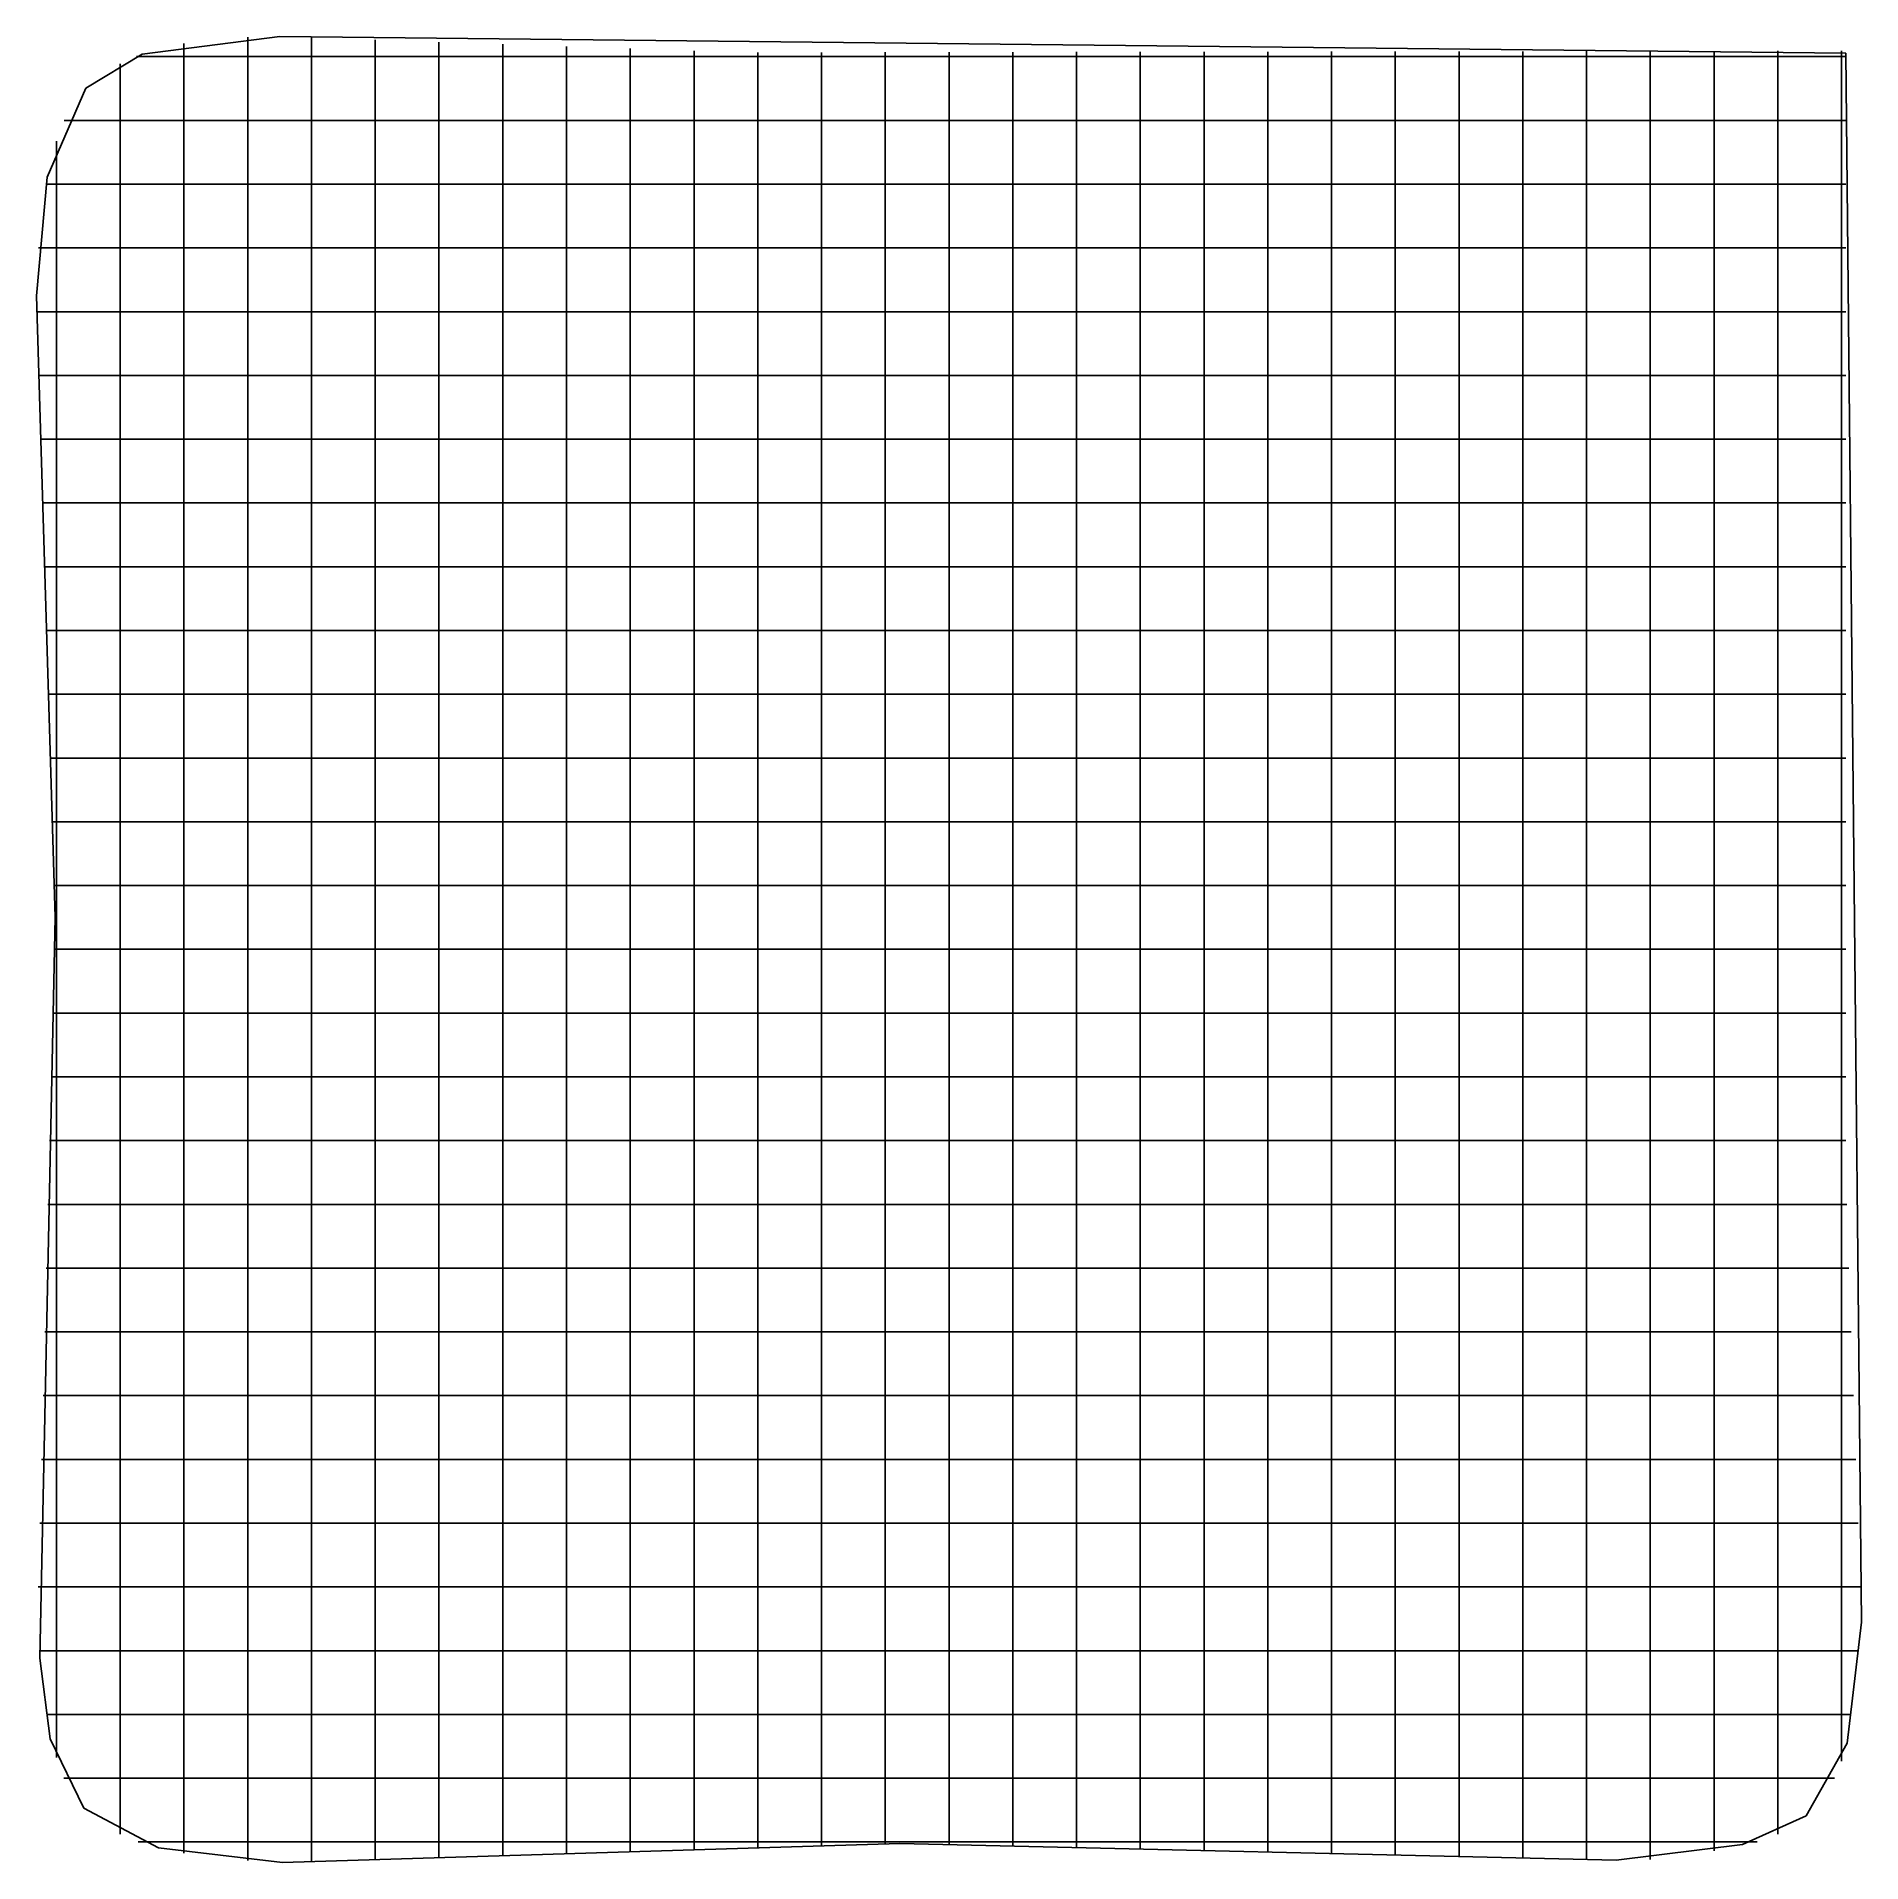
# Model space of a CAD drawing. Extents: x 0.4 to 14.7, y 0.4 to 14.8.
import ezdxf

# ---------------------------------------------------------------- set-up
doc = ezdxf.new("R2010")
doc.units = 0

msp = doc.modelspace()

# ---------------------------------------------------------------- linework, layer by layer
for p, q in [((2.345065, 14.750173), (1.265242, 14.611729)), ((2.345065, 14.750173), (1.265242, 14.611729)), ((14.625263, 14.619841), (2.345065, 14.750173)), ((14.625263, 14.619841), (2.345065, 14.750173)), ((1.265242, 14.611729), (0.823403, 14.344365)), ((1.265242, 14.611729), (0.823403, 14.344365)), ((1.592849, 14.635), (1.592849, 14.695)), ((1.592849, 13.6022), (1.592849, 14.635)), ((2.092849, 14.743), (2.092849, 14.744)), ((2.092849, 14.683), (2.092849, 14.743)), ((2.092849, 13.5654), (2.092849, 14.683)), ((2.592849, 14.682), (2.592849, 14.742)), ((2.592849, 13.558), (2.592849, 14.682)), ((3.092849, 14.664), (3.092849, 14.724)), ((3.092849, 13.5672), (3.092849, 14.664)), ((3.592849, 14.647), (3.592849, 14.707)), ((3.592849, 13.5766), (3.592849, 14.647)), ((4.092849, 14.6298), (4.092849, 14.6898)), ((4.092849, 13.585), (4.092849, 14.6298)), ((4.592849, 14.612), (4.592849, 14.672)), ((4.592849, 13.5944), (4.592849, 14.612)), ((5.092849, 14.595), (5.092849, 14.655)), ((5.592849, 14.577), (5.592849, 14.637)), ((6.092849, 14.565), (6.092849, 14.625)), ((6.592849, 14.566), (6.592849, 14.626)), ((7.092849, 14.567), (7.092849, 14.627)), ((7.592849, 14.568), (7.592849, 14.628)), ((8.092849, 14.568), (8.092849, 14.628)), ((8.592849, 14.569), (8.592849, 14.629)), ((9.092849, 14.57), (9.092849, 14.63)), ((9.592849, 14.57), (9.592849, 14.63)), ((10.092849, 14.571), (10.092849, 14.631)), ((10.592849, 14.572), (10.592849, 14.632)), ((11.092849, 14.573), (11.092849, 14.633)), ((11.592849, 14.573), (11.592849, 14.633)), ((12.092849, 14.574), (12.092849, 14.634)), ((12.592849, 14.575), (12.592849, 14.635)), ((13.092849, 14.576), (13.092849, 14.6358)), ((13.592849, 14.576), (13.592849, 14.636)), ((14.092849, 14.577), (14.092849, 14.637)), ((14.592849, 14.578), (14.592849, 14.638)), ((14.749083, 2.315518), (14.625263, 14.619841)), ((14.749083, 2.315518), (14.625263, 14.619841)), ((1.092849, 14.4768), (1.092849, 14.5368)), ((1.092849, 13.6904), (1.092849, 14.4768)), ((1.221, 14.592238), (1.281, 14.592238)), ((1.221, 14.592238), (1.281, 14.592238)), ((1.281, 14.592238), (1.685, 14.592238)), ((1.685, 14.592238), (1.925, 14.592238)), ((1.925, 14.592238), (2.225, 14.592238)), ((2.225, 14.592238), (3.425, 14.592238)), ((3.425, 14.592238), (3.485, 14.592238)), ((3.485, 14.592238), (3.725, 14.592238)), ((3.725, 14.592238), (4.025, 14.592238)), ((4.025, 14.592238), (5.225, 14.592238)), ((5.092849, 13.6038), (5.092849, 14.595)), ((5.225, 14.592238), (5.285, 14.592238)), ((5.285, 14.592238), (5.525, 14.592238)), ((5.525, 14.592238), (5.6946, 14.592238)), ((5.592849, 13.613), (5.592849, 14.577)), ((5.6946, 14.592238), (5.7546, 14.592238)), ((5.7546, 14.592238), (6.9546, 14.592238)), ((6.092849, 13.6234), (6.092849, 14.565)), ((6.592849, 13.6356), (6.592849, 14.566)), ((6.9546, 14.592238), (7.2546, 14.592238)), ((7.092849, 13.6486), (7.092849, 14.567)), ((7.2546, 14.592238), (7.4946, 14.592238)), ((7.4946, 14.592238), (7.5546, 14.592238)), ((7.5546, 14.592238), (8.7546, 14.592238)), ((7.592849, 13.6456), (7.592849, 14.568)), ((8.092849, 13.636), (8.092849, 14.568)), ((8.592849, 13.6266), (8.592849, 14.569)), ((8.7546, 14.592238), (9.0546, 14.592238)), ((9.0546, 14.592238), (9.2946, 14.592238)), ((9.092849, 13.6172), (9.092849, 14.57)), ((9.2946, 14.592238), (9.3546, 14.592238)), ((9.3546, 14.592238), (10.5546, 14.592238)), ((9.592849, 13.6076), (9.592849, 14.57)), ((10.092849, 13.5982), (10.092849, 14.571)), ((10.5546, 14.592238), (10.8546, 14.592238)), ((10.592849, 13.5888), (10.592849, 14.572)), ((10.8546, 14.592238), (11.0946, 14.592238)), ((11.092849, 13.5794), (11.092849, 14.573)), ((11.0946, 14.592238), (11.1546, 14.592238)), ((11.1546, 14.592238), (12.3546, 14.592238)), ((11.592849, 13.5698), (11.592849, 14.573)), ((12.092849, 13.5604), (12.092849, 14.574)), ((12.3546, 14.592238), (12.6546, 14.592238)), ((12.592849, 13.551), (12.592849, 14.575)), ((12.6546, 14.592238), (12.8946, 14.592238)), ((12.8946, 14.592238), (12.9546, 14.592238)), ((12.9546, 14.592238), (14.1546, 14.592238)), ((13.092849, 13.5512), (13.092849, 14.576)), ((13.592849, 13.6056), (13.592849, 14.576)), ((14.092849, 13.7106), (14.092849, 14.577)), ((14.1546, 14.592238), (14.386, 14.592238)), ((14.386, 14.592238), (14.626, 14.592238)), ((14.592849, 14.1684), (14.592849, 14.578)), ((0.823403, 14.344365), (0.520501, 13.647193)), ((0.823403, 14.344365), (0.520501, 13.647193)), ((0.654, 14.092238), (0.714, 14.092238)), ((0.654, 14.092238), (0.714, 14.092238)), ((0.714, 14.092238), (1.5716, 14.092238)), ((1.5716, 14.092238), (1.8716, 14.092238)), ((1.8716, 14.092238), (2.1116, 14.092238)), ((2.1116, 14.092238), (2.1716, 14.092238)), ((2.1716, 14.092238), (3.3716, 14.092238)), ((3.3716, 14.092238), (3.6716, 14.092238)), ((3.6716, 14.092238), (3.9116, 14.092238)), ((3.9116, 14.092238), (3.9716, 14.092238)), ((3.9716, 14.092238), (5.1716, 14.092238)), ((5.1716, 14.092238), (5.4716, 14.092238)), ((5.4716, 14.092238), (5.7116, 14.092238)), ((5.7116, 14.092238), (5.7716, 14.092238)), ((5.7716, 14.092238), (6.9716, 14.092238)), ((6.9716, 14.092238), (7.2716, 14.092238)), ((7.2716, 14.092238), (7.5116, 14.092238)), ((7.5116, 14.092238), (7.5716, 14.092238)), ((7.5716, 14.092238), (8.7716, 14.092238)), ((8.7716, 14.092238), (9.0716, 14.092238)), ((9.0716, 14.092238), (9.3116, 14.092238)), ((9.3116, 14.092238), (9.3716, 14.092238)), ((9.3716, 14.092238), (10.5716, 14.092238)), ((10.5716, 14.092238), (10.8716, 14.092238)), ((10.8716, 14.092238), (11.1116, 14.092238)), ((11.1116, 14.092238), (11.1716, 14.092238)), ((11.1716, 14.092238), (12.3716, 14.092238)), ((12.3716, 14.092238), (12.6716, 14.092238)), ((12.6716, 14.092238), (12.9116, 14.092238)), ((12.9116, 14.092238), (12.9716, 14.092238)), ((12.9716, 14.092238), (14.1716, 14.092238)), ((14.1716, 14.092238), (14.386, 14.092238)), ((14.386, 14.092238), (14.626, 14.092238)), ((14.592849, 13.9292), (14.592849, 14.1684)), ((0.592849, 13.869019), (0.592849, 13.929)), ((14.592849, 13.6292), (14.592849, 13.9292)), ((0.592849, 13.808942), (0.592849, 13.869019)), ((0.592849, 12.609), (0.592849, 13.808942)), ((0.520501, 13.647193), (0.436333, 12.716813)), ((0.520501, 13.647193), (0.436333, 12.716813)), ((1.092849, 13.3904), (1.092849, 13.6904)), ((5.092849, 13.3038), (5.092849, 13.6038)), ((5.592849, 13.313), (5.592849, 13.613)), ((6.092849, 13.3234), (6.092849, 13.6234)), ((6.592849, 13.3356), (6.592849, 13.6356)), ((7.092849, 13.3486), (7.092849, 13.6486)), ((7.592849, 13.3454), (7.592849, 13.6456)), ((8.092849, 13.336), (8.092849, 13.636)), ((8.592849, 13.3266), (8.592849, 13.6266)), ((9.092849, 13.3172), (9.092849, 13.6172)), ((9.592849, 13.3076), (9.592849, 13.6076)), ((13.592849, 13.3056), (13.592849, 13.6056)), ((14.092849, 13.4106), (14.092849, 13.7106)), ((14.592849, 12.4284), (14.592849, 13.6292)), ((0.511, 13.592238), (0.571, 13.592238)), ((0.511, 13.592238), (0.571, 13.592238)), ((0.571, 13.592238), (1.543, 13.592238)), ((1.543, 13.592238), (1.843, 13.592238)), ((1.592849, 13.3022), (1.592849, 13.6022)), ((1.843, 13.592238), (2.083, 13.592238)), ((2.083, 13.592238), (2.143, 13.592238)), ((2.092849, 13.2654), (2.092849, 13.5654)), ((2.143, 13.592238), (3.343, 13.592238)), ((2.592849, 13.2578), (2.592849, 13.558)), ((3.092849, 13.2672), (3.092849, 13.5672)), ((3.343, 13.592238), (3.643, 13.592238)), ((3.592849, 13.2766), (3.592849, 13.5766)), ((3.643, 13.592238), (3.883, 13.592238)), ((3.883, 13.592238), (3.943, 13.592238)), ((3.943, 13.592238), (5.143, 13.592238)), ((4.092849, 13.285), (4.092849, 13.585)), ((4.592849, 13.2944), (4.592849, 13.5944)), ((5.143, 13.592238), (5.443, 13.592238)), ((5.443, 13.592238), (5.683, 13.592238)), ((5.683, 13.592238), (5.743, 13.592238)), ((5.743, 13.592238), (6.943, 13.592238)), ((6.943, 13.592238), (7.243, 13.592238)), ((7.243, 13.592238), (7.483, 13.592238)), ((7.483, 13.592238), (7.543, 13.592238)), ((7.543, 13.592238), (8.743, 13.592238)), ((8.743, 13.592238), (9.043, 13.592238)), ((9.043, 13.592238), (9.283, 13.592238)), ((9.283, 13.592238), (9.343, 13.592238)), ((9.343, 13.592238), (10.543, 13.592238)), ((10.092849, 13.2982), (10.092849, 13.5982)), ((10.543, 13.592238), (10.843, 13.592238)), ((10.592849, 13.2888), (10.592849, 13.5888)), ((10.843, 13.592238), (11.083, 13.592238)), ((11.083, 13.592238), (11.143, 13.592238)), ((11.092849, 13.2792), (11.092849, 13.5794)), ((11.143, 13.592238), (12.343, 13.592238)), ((11.592849, 13.2698), (11.592849, 13.5698)), ((12.092849, 13.2604), (12.092849, 13.5604)), ((12.343, 13.592238), (12.643, 13.592238)), ((12.592849, 13.251), (12.592849, 13.551)), ((12.643, 13.592238), (12.883, 13.592238)), ((12.883, 13.592238), (12.943, 13.592238)), ((12.943, 13.592238), (14.143, 13.592238)), ((13.092849, 13.251), (13.092849, 13.5512)), ((14.143, 13.592238), (14.386, 13.592238)), ((14.386, 13.592238), (14.626, 13.592238)), ((1.092849, 13.1504), (1.092849, 13.3904)), ((6.092849, 13.0834), (6.092849, 13.3234)), ((6.592849, 13.0964), (6.592849, 13.3356)), ((7.092849, 13.1086), (7.092849, 13.3486)), ((7.592849, 13.1054), (7.592849, 13.3454)), ((8.092849, 13.096), (8.092849, 13.336)), ((8.592849, 13.0866), (8.592849, 13.3266)), ((9.092849, 13.0772), (9.092849, 13.3172)), ((14.092849, 13.1706), (14.092849, 13.4106)), ((1.592849, 13.0622), (1.592849, 13.3022)), ((2.092849, 13.0262), (2.092849, 13.2654)), ((2.592849, 13.0178), (2.592849, 13.2578)), ((3.092849, 13.0272), (3.092849, 13.2672)), ((3.592849, 13.0366), (3.592849, 13.2766)), ((4.092849, 13.0458), (4.092849, 13.285)), ((4.592849, 13.0544), (4.592849, 13.2944)), ((5.092849, 13.0638), (5.092849, 13.3038)), ((5.592849, 13.073), (5.592849, 13.313)), ((9.592849, 13.0676), (9.592849, 13.3076)), ((10.092849, 13.0582), (10.092849, 13.2982)), ((10.592849, 13.0488), (10.592849, 13.2888)), ((11.092849, 13.0392), (11.092849, 13.2792)), ((11.592849, 13.0298), (11.592849, 13.2698)), ((12.092849, 13.0204), (12.092849, 13.2604)), ((12.592849, 13.011), (12.592849, 13.251)), ((13.092849, 13.011), (13.092849, 13.251)), ((13.592849, 13.0656), (13.592849, 13.3056)), ((0.451, 13.092238), (0.511, 13.092238)), ((0.451, 13.092238), (0.511, 13.092238)), ((0.511, 13.092238), (1.531, 13.092238)), ((1.092849, 13.0904), (1.092849, 13.1504)), ((1.092849, 11.8904), (1.092849, 13.0904)), ((1.531, 13.092238), (1.831, 13.092238)), ((1.592849, 13.0022), (1.592849, 13.0622)), ((1.831, 13.092238), (2.071, 13.092238)), ((2.071, 13.092238), (2.131, 13.092238)), ((2.131, 13.092238), (3.331, 13.092238)), ((3.331, 13.092238), (3.631, 13.092238)), ((3.592849, 12.9766), (3.592849, 13.0366)), ((3.631, 13.092238), (3.871, 13.092238)), ((3.871, 13.092238), (3.931, 13.092238)), ((3.931, 13.092238), (5.131, 13.092238)), ((4.092849, 12.9858), (4.092849, 13.0458)), ((4.592849, 12.9944), (4.592849, 13.0544)), ((5.092849, 13.0038), (5.092849, 13.0638)), ((5.131, 13.092238), (5.431, 13.092238)), ((5.431, 13.092238), (5.671, 13.092238)), ((5.592849, 13.013), (5.592849, 13.073)), ((5.671, 13.092238), (5.731, 13.092238)), ((5.731, 13.092238), (6.931, 13.092238)), ((6.092849, 13.0234), (6.092849, 13.0834)), ((6.592849, 13.0364), (6.592849, 13.0964)), ((6.592849, 11.8356), (6.592849, 13.0364)), ((6.931, 13.092238), (7.231, 13.092238)), ((7.092849, 13.0486), (7.092849, 13.1086)), ((7.092849, 11.8486), (7.092849, 13.0486)), ((7.231, 13.092238), (7.471, 13.092238)), ((7.471, 13.092238), (7.531, 13.092238)), ((7.531, 13.092238), (8.731, 13.092238)), ((7.592849, 13.0456), (7.592849, 13.1054)), ((7.592849, 11.8456), (7.592849, 13.0456)), ((8.092849, 13.036), (8.092849, 13.096)), ((8.092849, 11.836), (8.092849, 13.036)), ((8.592849, 13.0266), (8.592849, 13.0866)), ((8.731, 13.092238), (9.031, 13.092238)), ((9.031, 13.092238), (9.271, 13.092238)), ((9.092849, 13.0172), (9.092849, 13.0772)), ((9.271, 13.092238), (9.331, 13.092238)), ((9.331, 13.092238), (10.531, 13.092238)), ((9.592849, 13.0076), (9.592849, 13.0676)), ((10.092849, 12.9982), (10.092849, 13.0582)), ((10.531, 13.092238), (10.831, 13.092238)), ((10.592849, 12.9888), (10.592849, 13.0488)), ((10.831, 13.092238), (11.071, 13.092238)), ((11.071, 13.092238), (11.131, 13.092238)), ((11.092849, 12.9794), (11.092849, 13.0392)), ((11.131, 13.092238), (12.331, 13.092238)), ((12.331, 13.092238), (12.631, 13.092238)), ((12.631, 13.092238), (12.871, 13.092238)), ((12.871, 13.092238), (12.931, 13.092238)), ((12.931, 13.092238), (14.131, 13.092238)), ((13.592849, 13.0056), (13.592849, 13.0656)), ((14.092849, 13.1106), (14.092849, 13.1706)), ((14.092849, 11.9106), (14.092849, 13.1106)), ((14.131, 13.092238), (14.386, 13.092238)), ((14.386, 13.092238), (14.626, 13.092238)), ((1.592849, 11.8022), (1.592849, 13.0022)), ((2.092849, 12.9662), (2.092849, 13.0262)), ((2.092849, 11.7654), (2.092849, 12.9662)), ((2.592849, 12.958), (2.592849, 13.0178)), ((2.592849, 11.758), (2.592849, 12.958)), ((3.092849, 12.9672), (3.092849, 13.0272)), ((3.092849, 11.7672), (3.092849, 12.9672)), ((3.592849, 11.7766), (3.592849, 12.9766)), ((4.092849, 11.785), (4.092849, 12.9858)), ((4.592849, 11.7944), (4.592849, 12.9944)), ((5.092849, 11.8038), (5.092849, 13.0038)), ((5.592849, 11.813), (5.592849, 13.013)), ((6.092849, 11.8234), (6.092849, 13.0234)), ((8.592849, 11.8266), (8.592849, 13.0266)), ((9.092849, 11.8172), (9.092849, 13.0172)), ((9.592849, 11.8076), (9.592849, 13.0076)), ((10.092849, 11.7982), (10.092849, 12.9982)), ((10.592849, 11.7888), (10.592849, 12.9888)), ((11.092849, 11.7794), (11.092849, 12.9794)), ((11.592849, 12.9698), (11.592849, 13.0298)), ((11.592849, 11.7698), (11.592849, 12.9698)), ((12.092849, 12.9604), (12.092849, 13.0204)), ((12.092849, 11.7604), (12.092849, 12.9604)), ((12.592849, 12.951), (12.592849, 13.011)), ((12.592849, 11.751), (12.592849, 12.951)), ((13.092849, 12.9512), (13.092849, 13.011)), ((13.092849, 11.7512), (13.092849, 12.9512)), ((13.592849, 11.8056), (13.592849, 13.0056)), ((0.436333, 12.716813), (0.581728, 7.843951)), ((0.436333, 12.716813), (0.581728, 7.843951)), ((0.592849, 12.309), (0.592849, 12.609)), ((0.438, 12.592238), (0.498, 12.592238)), ((0.438, 12.592238), (0.498, 12.592238)), ((0.498, 12.592238), (1.5284, 12.592238)), ((1.5284, 12.592238), (1.8284, 12.592238)), ((1.8284, 12.592238), (2.0684, 12.592238)), ((2.0684, 12.592238), (2.1284, 12.592238)), ((2.1284, 12.592238), (3.3284, 12.592238)), ((3.3284, 12.592238), (3.6284, 12.592238)), ((3.6284, 12.592238), (3.8684, 12.592238)), ((3.8684, 12.592238), (3.9284, 12.592238)), ((3.9284, 12.592238), (5.1284, 12.592238)), ((5.1284, 12.592238), (5.4284, 12.592238)), ((5.4284, 12.592238), (5.6684, 12.592238)), ((5.6684, 12.592238), (5.7284, 12.592238)), ((5.7284, 12.592238), (6.9284, 12.592238)), ((6.9284, 12.592238), (7.2284, 12.592238)), ((7.2284, 12.592238), (7.4684, 12.592238)), ((7.4684, 12.592238), (7.5284, 12.592238)), ((7.5284, 12.592238), (8.7284, 12.592238)), ((8.7284, 12.592238), (9.0284, 12.592238)), ((9.0284, 12.592238), (9.2684, 12.592238)), ((9.2684, 12.592238), (9.3284, 12.592238)), ((9.3284, 12.592238), (10.5284, 12.592238)), ((10.5284, 12.592238), (10.8284, 12.592238)), ((10.8284, 12.592238), (11.0684, 12.592238)), ((11.0684, 12.592238), (11.1284, 12.592238)), ((11.1284, 12.592238), (12.3284, 12.592238)), ((12.3284, 12.592238), (12.6284, 12.592238)), ((12.6284, 12.592238), (12.8684, 12.592238)), ((12.8684, 12.592238), (12.9284, 12.592238)), ((12.9284, 12.592238), (14.1284, 12.592238)), ((14.1284, 12.592238), (14.386, 12.592238)), ((14.386, 12.592238), (14.626, 12.592238)), ((14.592849, 12.3684), (14.592849, 12.4284)), ((14.592849, 12.1292), (14.592849, 12.3684)), ((0.592849, 12.069), (0.592849, 12.309)), ((0.453, 12.092238), (0.513, 12.092238)), ((0.453, 12.092238), (0.513, 12.092238)), ((0.513, 12.092238), (1.5314, 12.092238)), ((0.592849, 12.009), (0.592849, 12.069)), ((1.5314, 12.092238), (1.8314, 12.092238)), ((1.8314, 12.092238), (2.0714, 12.092238)), ((2.0714, 12.092238), (2.1314, 12.092238)), ((2.1314, 12.092238), (3.3314, 12.092238)), ((3.3314, 12.092238), (3.6314, 12.092238)), ((3.6314, 12.092238), (3.8714, 12.092238)), ((3.8714, 12.092238), (3.9314, 12.092238)), ((3.9314, 12.092238), (5.1314, 12.092238)), ((5.1314, 12.092238), (5.4314, 12.092238)), ((5.4314, 12.092238), (5.6714, 12.092238)), ((5.6714, 12.092238), (5.7314, 12.092238)), ((5.7314, 12.092238), (6.9314, 12.092238)), ((6.9314, 12.092238), (7.2314, 12.092238)), ((7.2314, 12.092238), (7.4714, 12.092238)), ((7.4714, 12.092238), (7.5314, 12.092238)), ((7.5314, 12.092238), (8.7314, 12.092238)), ((8.7314, 12.092238), (9.0314, 12.092238)), ((9.0314, 12.092238), (9.2714, 12.092238)), ((9.2714, 12.092238), (9.3314, 12.092238)), ((9.3314, 12.092238), (10.5314, 12.092238)), ((10.5314, 12.092238), (10.8314, 12.092238)), ((10.8314, 12.092238), (11.0714, 12.092238)), ((11.0714, 12.092238), (11.1314, 12.092238)), ((11.1314, 12.092238), (12.3314, 12.092238)), ((12.3314, 12.092238), (12.6314, 12.092238)), ((12.6314, 12.092238), (12.8714, 12.092238)), ((12.8714, 12.092238), (12.9314, 12.092238)), ((12.9314, 12.092238), (14.1314, 12.092238)), ((14.1314, 12.092238), (14.386, 12.092238)), ((14.386, 12.092238), (14.626, 12.092238)), ((14.592849, 11.8292), (14.592849, 12.1292)), ((0.592849, 10.809), (0.592849, 12.009)), ((1.092849, 11.5904), (1.092849, 11.8904)), ((14.092849, 11.6106), (14.092849, 11.9106)), ((1.592849, 11.5022), (1.592849, 11.8022)), ((2.092849, 11.4654), (2.092849, 11.7654)), ((2.592849, 11.4578), (2.592849, 11.758)), ((3.092849, 11.4672), (3.092849, 11.7672)), ((3.592849, 11.4766), (3.592849, 11.7766)), ((4.092849, 11.485), (4.092849, 11.785)), ((4.592849, 11.4944), (4.592849, 11.7944)), ((5.092849, 11.5038), (5.092849, 11.8038)), ((5.592849, 11.513), (5.592849, 11.813)), ((6.092849, 11.5234), (6.092849, 11.8234)), ((6.592849, 11.5356), (6.592849, 11.8356)), ((7.092849, 11.5486), (7.092849, 11.8486)), ((7.592849, 11.5454), (7.592849, 11.8456)), ((8.092849, 11.536), (8.092849, 11.836)), ((8.592849, 11.5266), (8.592849, 11.8266)), ((9.092849, 11.5172), (9.092849, 11.8172)), ((9.592849, 11.5076), (9.592849, 11.8076)), ((10.092849, 11.4982), (10.092849, 11.7982)), ((10.592849, 11.4888), (10.592849, 11.7888)), ((11.092849, 11.4792), (11.092849, 11.7794)), ((11.592849, 11.4698), (11.592849, 11.7698)), ((12.092849, 11.4604), (12.092849, 11.7604)), ((12.592849, 11.451), (12.592849, 11.751)), ((13.092849, 11.451), (13.092849, 11.7512)), ((13.592849, 11.5056), (13.592849, 11.8056)), ((14.592849, 10.6284), (14.592849, 11.8292)), ((14.092849, 11.3706), (14.092849, 11.6106)), ((0.468, 11.592238), (0.528, 11.592238)), ((0.468, 11.592238), (0.528, 11.592238)), ((0.528, 11.592238), (1.5344, 11.592238)), ((1.092849, 11.3504), (1.092849, 11.5904)), ((1.5344, 11.592238), (1.8344, 11.592238)), ((1.592849, 11.2622), (1.592849, 11.5022)), ((1.8344, 11.592238), (2.0744, 11.592238)), ((2.0744, 11.592238), (2.1344, 11.592238)), ((2.092849, 11.2262), (2.092849, 11.4654)), ((2.1344, 11.592238), (3.3344, 11.592238)), ((2.592849, 11.2178), (2.592849, 11.4578)), ((3.092849, 11.2272), (3.092849, 11.4672)), ((3.3344, 11.592238), (3.6344, 11.592238)), ((3.592849, 11.2366), (3.592849, 11.4766)), ((3.6344, 11.592238), (3.8744, 11.592238)), ((3.8744, 11.592238), (3.9344, 11.592238)), ((3.9344, 11.592238), (5.1344, 11.592238)), ((4.092849, 11.2458), (4.092849, 11.485)), ((4.592849, 11.2544), (4.592849, 11.4944)), ((5.092849, 11.2638), (5.092849, 11.5038)), ((5.1344, 11.592238), (5.4344, 11.592238)), ((5.4344, 11.592238), (5.6744, 11.592238)), ((5.592849, 11.273), (5.592849, 11.513)), ((5.6744, 11.592238), (5.7344, 11.592238)), ((5.7344, 11.592238), (6.9344, 11.592238)), ((6.092849, 11.2834), (6.092849, 11.5234)), ((6.592849, 11.2964), (6.592849, 11.5356)), ((6.9344, 11.592238), (7.2344, 11.592238)), ((7.092849, 11.3086), (7.092849, 11.5486)), ((7.2344, 11.592238), (7.4744, 11.592238)), ((7.4744, 11.592238), (7.5344, 11.592238)), ((7.5344, 11.592238), (8.7344, 11.592238)), ((7.592849, 11.3054), (7.592849, 11.5454)), ((8.092849, 11.296), (8.092849, 11.536)), ((8.592849, 11.2866), (8.592849, 11.5266)), ((8.7344, 11.592238), (9.0344, 11.592238)), ((9.0344, 11.592238), (9.2744, 11.592238)), ((9.092849, 11.2772), (9.092849, 11.5172)), ((9.2744, 11.592238), (9.3344, 11.592238)), ((9.3344, 11.592238), (10.5344, 11.592238)), ((9.592849, 11.2676), (9.592849, 11.5076)), ((10.092849, 11.2582), (10.092849, 11.4982)), ((10.5344, 11.592238), (10.8344, 11.592238)), ((10.592849, 11.2488), (10.592849, 11.4888)), ((10.8344, 11.592238), (11.0744, 11.592238)), ((11.0744, 11.592238), (11.1344, 11.592238)), ((11.092849, 11.2392), (11.092849, 11.4792)), ((11.1344, 11.592238), (12.3344, 11.592238)), ((11.592849, 11.2298), (11.592849, 11.4698)), ((12.092849, 11.2204), (12.092849, 11.4604)), ((12.3344, 11.592238), (12.6344, 11.592238)), ((12.6344, 11.592238), (12.8744, 11.592238)), ((12.8744, 11.592238), (12.9344, 11.592238)), ((12.9344, 11.592238), (14.1344, 11.592238)), ((13.592849, 11.2656), (13.592849, 11.5056)), ((14.1344, 11.592238), (14.386, 11.592238)), ((14.386, 11.592238), (14.626, 11.592238)), ((1.092849, 11.2904), (1.092849, 11.3504)), ((12.592849, 11.211), (12.592849, 11.451)), ((13.092849, 11.211), (13.092849, 11.451)), ((14.092849, 11.3106), (14.092849, 11.3706)), ((1.092849, 10.0904), (1.092849, 11.2904)), ((1.592849, 11.2022), (1.592849, 11.2622)), ((1.592849, 10.0022), (1.592849, 11.2022)), ((2.092849, 11.1662), (2.092849, 11.2262)), ((2.592849, 11.158), (2.592849, 11.2178)), ((3.092849, 11.1672), (3.092849, 11.2272)), ((3.592849, 11.1766), (3.592849, 11.2366)), ((3.592849, 9.9766), (3.592849, 11.1766)), ((4.092849, 11.1858), (4.092849, 11.2458)), ((4.092849, 9.985), (4.092849, 11.1858)), ((4.592849, 11.1944), (4.592849, 11.2544)), ((4.592849, 9.9944), (4.592849, 11.1944)), ((5.092849, 11.2038), (5.092849, 11.2638)), ((5.092849, 10.0038), (5.092849, 11.2038)), ((5.592849, 11.213), (5.592849, 11.273)), ((5.592849, 10.013), (5.592849, 11.213)), ((6.092849, 11.2234), (6.092849, 11.2834)), ((6.092849, 10.0234), (6.092849, 11.2234)), ((6.592849, 11.2364), (6.592849, 11.2964)), ((6.592849, 10.0356), (6.592849, 11.2364)), ((7.092849, 11.2486), (7.092849, 11.3086)), ((7.092849, 10.0486), (7.092849, 11.2486)), ((7.592849, 11.2456), (7.592849, 11.3054)), ((7.592849, 10.0456), (7.592849, 11.2456)), ((8.092849, 11.236), (8.092849, 11.296)), ((8.092849, 10.036), (8.092849, 11.236)), ((8.592849, 11.2266), (8.592849, 11.2866)), ((8.592849, 10.0266), (8.592849, 11.2266)), ((9.092849, 11.2172), (9.092849, 11.2772)), ((9.092849, 10.0172), (9.092849, 11.2172)), ((9.592849, 11.2076), (9.592849, 11.2676)), ((9.592849, 10.0076), (9.592849, 11.2076)), ((10.092849, 11.1982), (10.092849, 11.2582)), ((10.092849, 9.9982), (10.092849, 11.1982)), ((10.592849, 11.1888), (10.592849, 11.2488)), ((10.592849, 9.9888), (10.592849, 11.1888)), ((11.092849, 11.1794), (11.092849, 11.2392)), ((11.092849, 9.9794), (11.092849, 11.1794)), ((11.592849, 11.1698), (11.592849, 11.2298)), ((11.592849, 9.9698), (11.592849, 11.1698)), ((12.092849, 11.1604), (12.092849, 11.2204)), ((12.592849, 11.151), (12.592849, 11.211)), ((13.092849, 11.1512), (13.092849, 11.211)), ((13.592849, 11.2056), (13.592849, 11.2656)), ((13.592849, 10.0056), (13.592849, 11.2056)), ((14.092849, 10.1106), (14.092849, 11.3106)), ((0.484, 11.092238), (0.544, 11.092238)), ((0.484, 11.092238), (0.544, 11.092238)), ((0.544, 11.092238), (1.5376, 11.092238)), ((1.5376, 11.092238), (1.8376, 11.092238)), ((1.8376, 11.092238), (2.0776, 11.092238)), ((2.0776, 11.092238), (2.1376, 11.092238)), ((2.092849, 9.9654), (2.092849, 11.1662)), ((2.1376, 11.092238), (3.3376, 11.092238)), ((2.592849, 9.958), (2.592849, 11.158)), ((3.092849, 9.9672), (3.092849, 11.1672)), ((3.3376, 11.092238), (3.6376, 11.092238)), ((3.6376, 11.092238), (3.8776, 11.092238)), ((3.8776, 11.092238), (3.9376, 11.092238)), ((3.9376, 11.092238), (5.1376, 11.092238)), ((5.1376, 11.092238), (5.4376, 11.092238)), ((5.4376, 11.092238), (5.6776, 11.092238)), ((5.6776, 11.092238), (5.7376, 11.092238)), ((5.7376, 11.092238), (6.9376, 11.092238)), ((6.9376, 11.092238), (7.2376, 11.092238)), ((7.2376, 11.092238), (7.4776, 11.092238)), ((7.4776, 11.092238), (7.5376, 11.092238)), ((7.5376, 11.092238), (8.7376, 11.092238)), ((8.7376, 11.092238), (9.0376, 11.092238)), ((9.0376, 11.092238), (9.2776, 11.092238)), ((9.2776, 11.092238), (9.3376, 11.092238)), ((9.3376, 11.092238), (10.5376, 11.092238)), ((10.5376, 11.092238), (10.8376, 11.092238)), ((10.8376, 11.092238), (11.0776, 11.092238)), ((11.0776, 11.092238), (11.1376, 11.092238)), ((11.1376, 11.092238), (12.3376, 11.092238)), ((12.092849, 9.9604), (12.092849, 11.1604)), ((12.3376, 11.092238), (12.6376, 11.092238)), ((12.592849, 9.951), (12.592849, 11.151)), ((12.6376, 11.092238), (12.8776, 11.092238)), ((12.8776, 11.092238), (12.9376, 11.092238)), ((12.9376, 11.092238), (14.1376, 11.092238)), ((13.092849, 9.9512), (13.092849, 11.1512)), ((14.1376, 11.092238), (14.386, 11.092238)), ((14.386, 11.092238), (14.626, 11.092238)), ((0.592849, 10.509), (0.592849, 10.809)), ((14.592849, 10.5684), (14.592849, 10.6284)), ((0.499, 10.592238), (0.559, 10.592238)), ((0.499, 10.592238), (0.559, 10.592238)), ((0.559, 10.592238), (1.5406, 10.592238)), ((0.592849, 10.269), (0.592849, 10.509)), ((1.5406, 10.592238), (1.8406, 10.592238)), ((1.8406, 10.592238), (2.0806, 10.592238)), ((2.0806, 10.592238), (2.1406, 10.592238)), ((2.1406, 10.592238), (3.3406, 10.592238)), ((3.3406, 10.592238), (3.6406, 10.592238)), ((3.6406, 10.592238), (3.8806, 10.592238)), ((3.8806, 10.592238), (3.9406, 10.592238)), ((3.9406, 10.592238), (5.1406, 10.592238)), ((5.1406, 10.592238), (5.4406, 10.592238)), ((5.4406, 10.592238), (5.6806, 10.592238)), ((5.6806, 10.592238), (5.7406, 10.592238)), ((5.7406, 10.592238), (6.9406, 10.592238)), ((6.9406, 10.592238), (7.2406, 10.592238)), ((7.2406, 10.592238), (7.4806, 10.592238)), ((7.4806, 10.592238), (7.5406, 10.592238)), ((7.5406, 10.592238), (8.7406, 10.592238)), ((8.7406, 10.592238), (9.0406, 10.592238)), ((9.0406, 10.592238), (9.2806, 10.592238)), ((9.2806, 10.592238), (9.3406, 10.592238)), ((9.3406, 10.592238), (10.5406, 10.592238)), ((10.5406, 10.592238), (10.8406, 10.592238)), ((10.8406, 10.592238), (11.0806, 10.592238)), ((11.0806, 10.592238), (11.1406, 10.592238)), ((11.1406, 10.592238), (12.3406, 10.592238)), ((12.3406, 10.592238), (12.6406, 10.592238)), ((12.6406, 10.592238), (12.8806, 10.592238)), ((12.8806, 10.592238), (12.9406, 10.592238)), ((12.9406, 10.592238), (14.1406, 10.592238)), ((14.1406, 10.592238), (14.386, 10.592238)), ((14.386, 10.592238), (14.626, 10.592238)), ((14.592849, 10.3292), (14.592849, 10.5684)), ((14.592849, 10.0292), (14.592849, 10.3292)), ((0.592849, 10.209), (0.592849, 10.269)), ((0.592849, 9.009), (0.592849, 10.209)), ((0.514, 10.092238), (0.574, 10.092238)), ((0.514, 10.092238), (0.574, 10.092238)), ((0.574, 10.092238), (1.5436, 10.092238)), ((1.092849, 9.7904), (1.092849, 10.0904)), ((1.5436, 10.092238), (1.8436, 10.092238)), ((1.8436, 10.092238), (2.0836, 10.092238)), ((2.0836, 10.092238), (2.1436, 10.092238)), ((2.1436, 10.092238), (3.3436, 10.092238)), ((3.3436, 10.092238), (3.6436, 10.092238)), ((3.6436, 10.092238), (3.8836, 10.092238)), ((3.8836, 10.092238), (3.9436, 10.092238)), ((3.9436, 10.092238), (5.1436, 10.092238)), ((5.1436, 10.092238), (5.4436, 10.092238)), ((5.4436, 10.092238), (5.6836, 10.092238)), ((5.6836, 10.092238), (5.7436, 10.092238)), ((5.7436, 10.092238), (6.9436, 10.092238)), ((6.092849, 9.7234), (6.092849, 10.0234)), ((6.592849, 9.7356), (6.592849, 10.0356)), ((6.9436, 10.092238), (7.2436, 10.092238)), ((7.092849, 9.7486), (7.092849, 10.0486)), ((7.2436, 10.092238), (7.4836, 10.092238)), ((7.4836, 10.092238), (7.5436, 10.092238)), ((7.5436, 10.092238), (8.7436, 10.092238)), ((7.592849, 9.7454), (7.592849, 10.0456)), ((8.092849, 9.736), (8.092849, 10.036)), ((8.592849, 9.7266), (8.592849, 10.0266)), ((8.7436, 10.092238), (9.0436, 10.092238)), ((9.0436, 10.092238), (9.2836, 10.092238)), ((9.2836, 10.092238), (9.3436, 10.092238)), ((9.3436, 10.092238), (10.5436, 10.092238)), ((10.5436, 10.092238), (10.8436, 10.092238)), ((10.8436, 10.092238), (11.0836, 10.092238)), ((11.0836, 10.092238), (11.1436, 10.092238)), ((11.1436, 10.092238), (12.3436, 10.092238)), ((12.3436, 10.092238), (12.6436, 10.092238)), ((12.6436, 10.092238), (12.8836, 10.092238)), ((12.8836, 10.092238), (12.9436, 10.092238)), ((12.9436, 10.092238), (14.1436, 10.092238)), ((14.092849, 9.8106), (14.092849, 10.1106)), ((14.1436, 10.092238), (14.386, 10.092238)), ((14.386, 10.092238), (14.626, 10.092238)), ((14.592849, 8.8284), (14.592849, 10.0292)), ((1.592849, 9.7022), (1.592849, 10.0022)), ((2.092849, 9.6654), (2.092849, 9.9654)), ((2.592849, 9.6578), (2.592849, 9.958)), ((3.092849, 9.6672), (3.092849, 9.9672)), ((3.592849, 9.6766), (3.592849, 9.9766)), ((4.092849, 9.685), (4.092849, 9.985)), ((4.592849, 9.6944), (4.592849, 9.9944)), ((5.092849, 9.7038), (5.092849, 10.0038)), ((5.592849, 9.713), (5.592849, 10.013)), ((9.092849, 9.7172), (9.092849, 10.0172)), ((9.592849, 9.7076), (9.592849, 10.0076)), ((10.092849, 9.6982), (10.092849, 9.9982)), ((10.592849, 9.6888), (10.592849, 9.9888)), ((11.092849, 9.6792), (11.092849, 9.9794)), ((11.592849, 9.6698), (11.592849, 9.9698)), ((12.092849, 9.6604), (12.092849, 9.9604)), ((12.592849, 9.651), (12.592849, 9.951)), ((13.092849, 9.651), (13.092849, 9.9512)), ((13.592849, 9.7056), (13.592849, 10.0056)), ((1.092849, 9.5504), (1.092849, 9.7904)), ((7.092849, 9.5086), (7.092849, 9.7486)), ((7.592849, 9.5054), (7.592849, 9.7454)), ((14.092849, 9.5706), (14.092849, 9.8106)), ((1.592849, 9.4622), (1.592849, 9.7022)), ((2.092849, 9.4262), (2.092849, 9.6654)), ((2.592849, 9.4178), (2.592849, 9.6578)), ((3.092849, 9.4272), (3.092849, 9.6672)), ((3.592849, 9.4366), (3.592849, 9.6766)), ((4.092849, 9.4458), (4.092849, 9.685)), ((4.592849, 9.4544), (4.592849, 9.6944)), ((5.092849, 9.4638), (5.092849, 9.7038)), ((5.592849, 9.473), (5.592849, 9.713)), ((6.092849, 9.4834), (6.092849, 9.7234)), ((6.592849, 9.4964), (6.592849, 9.7356)), ((8.092849, 9.496), (8.092849, 9.736)), ((8.592849, 9.4866), (8.592849, 9.7266)), ((9.092849, 9.4772), (9.092849, 9.7172)), ((9.592849, 9.4676), (9.592849, 9.7076)), ((10.092849, 9.4582), (10.092849, 9.6982)), ((10.592849, 9.4488), (10.592849, 9.6888)), ((11.092849, 9.4392), (11.092849, 9.6792)), ((11.592849, 9.4298), (11.592849, 9.6698)), ((12.092849, 9.4204), (12.092849, 9.6604)), ((12.592849, 9.411), (12.592849, 9.651)), ((13.092849, 9.411), (13.092849, 9.651)), ((13.592849, 9.4656), (13.592849, 9.7056)), ((0.529, 9.592238), (0.589, 9.592238)), ((0.529, 9.592238), (0.589, 9.592238)), ((0.589, 9.592238), (1.5466, 9.592238)), ((1.092849, 9.4904), (1.092849, 9.5504)), ((1.092849, 8.2904), (1.092849, 9.4904)), ((1.5466, 9.592238), (1.8468, 9.592238)), ((1.592849, 9.4022), (1.592849, 9.4622)), ((1.8468, 9.592238), (2.0868, 9.592238)), ((2.0868, 9.592238), (2.1466, 9.592238)), ((2.1466, 9.592238), (3.3466, 9.592238)), ((3.3466, 9.592238), (3.6468, 9.592238)), ((3.6468, 9.592238), (3.8868, 9.592238)), ((3.8868, 9.592238), (3.9466, 9.592238)), ((3.9466, 9.592238), (5.1466, 9.592238)), ((4.592849, 9.3944), (4.592849, 9.4544)), ((5.092849, 9.4038), (5.092849, 9.4638)), ((5.1466, 9.592238), (5.4468, 9.592238)), ((5.4468, 9.592238), (5.6868, 9.592238)), ((5.592849, 9.413), (5.592849, 9.473)), ((5.6868, 9.592238), (5.7466, 9.592238)), ((5.7466, 9.592238), (6.9466, 9.592238)), ((6.092849, 9.4234), (6.092849, 9.4834)), ((6.592849, 9.4364), (6.592849, 9.4964)), ((6.9466, 9.592238), (7.2468, 9.592238)), ((7.092849, 9.4486), (7.092849, 9.5086)), ((7.2468, 9.592238), (7.4868, 9.592238)), ((7.4868, 9.592238), (7.5466, 9.592238)), ((7.5466, 9.592238), (8.7466, 9.592238)), ((7.592849, 9.4456), (7.592849, 9.5054)), ((8.092849, 9.436), (8.092849, 9.496)), ((8.592849, 9.4266), (8.592849, 9.4866)), ((8.7466, 9.592238), (9.0468, 9.592238)), ((9.0468, 9.592238), (9.2868, 9.592238)), ((9.092849, 9.4172), (9.092849, 9.4772)), ((9.2868, 9.592238), (9.3466, 9.592238)), ((9.3466, 9.592238), (10.5466, 9.592238)), ((9.592849, 9.4076), (9.592849, 9.4676)), ((10.092849, 9.3982), (10.092849, 9.4582)), ((10.5466, 9.592238), (10.8468, 9.592238)), ((10.8468, 9.592238), (11.0868, 9.592238)), ((11.0868, 9.592238), (11.1466, 9.592238)), ((11.1466, 9.592238), (12.3466, 9.592238)), ((12.3466, 9.592238), (12.6468, 9.592238)), ((12.6468, 9.592238), (12.8868, 9.592238)), ((12.8868, 9.592238), (12.9466, 9.592238)), ((12.9466, 9.592238), (14.1466, 9.592238)), ((13.592849, 9.4056), (13.592849, 9.4656)), ((14.092849, 9.5106), (14.092849, 9.5706)), ((14.092849, 8.3106), (14.092849, 9.5106)), ((14.1466, 9.592238), (14.386, 9.592238)), ((14.386, 9.592238), (14.626, 9.592238)), ((1.592849, 8.2022), (1.592849, 9.4022)), ((2.092849, 9.3662), (2.092849, 9.4262)), ((2.092849, 8.1654), (2.092849, 9.3662)), ((2.592849, 9.358), (2.592849, 9.4178)), ((2.592849, 8.158), (2.592849, 9.358)), ((3.092849, 9.3672), (3.092849, 9.4272)), ((3.092849, 8.1672), (3.092849, 9.3672)), ((3.592849, 9.3766), (3.592849, 9.4366)), ((3.592849, 8.1766), (3.592849, 9.3766)), ((4.092849, 9.3858), (4.092849, 9.4458)), ((4.092849, 8.185), (4.092849, 9.3858)), ((4.592849, 8.1944), (4.592849, 9.3944)), ((5.092849, 8.2038), (5.092849, 9.4038)), ((5.592849, 8.213), (5.592849, 9.413)), ((6.092849, 8.2234), (6.092849, 9.4234)), ((6.592849, 8.2356), (6.592849, 9.4364)), ((7.092849, 8.2486), (7.092849, 9.4486)), ((7.592849, 8.2456), (7.592849, 9.4456)), ((8.092849, 8.236), (8.092849, 9.436)), ((8.592849, 8.2266), (8.592849, 9.4266)), ((9.092849, 8.2172), (9.092849, 9.4172)), ((9.592849, 8.2076), (9.592849, 9.4076)), ((10.092849, 8.1982), (10.092849, 9.3982)), ((10.592849, 9.3888), (10.592849, 9.4488)), ((10.592849, 8.1888), (10.592849, 9.3888)), ((11.092849, 9.3794), (11.092849, 9.4392)), ((11.092849, 8.1794), (11.092849, 9.3794)), ((11.592849, 9.3698), (11.592849, 9.4298)), ((11.592849, 8.1698), (11.592849, 9.3698)), ((12.092849, 9.3604), (12.092849, 9.4204)), ((12.092849, 8.1604), (12.092849, 9.3604)), ((12.592849, 9.351), (12.592849, 9.411)), ((12.592849, 8.151), (12.592849, 9.351)), ((13.092849, 9.3512), (13.092849, 9.411)), ((13.092849, 8.1512), (13.092849, 9.3512)), ((13.592849, 8.2056), (13.592849, 9.4056)), ((0.545, 9.092238), (0.605, 9.092238)), ((0.545, 9.092238), (0.605, 9.092238)), ((0.605, 9.092238), (1.5498, 9.092238)), ((1.5498, 9.092238), (1.8498, 9.092238)), ((1.8498, 9.092238), (2.0898, 9.092238)), ((2.0898, 9.092238), (2.1498, 9.092238)), ((2.1498, 9.092238), (3.3498, 9.092238)), ((3.3498, 9.092238), (3.6498, 9.092238)), ((3.6498, 9.092238), (3.8898, 9.092238)), ((3.8898, 9.092238), (3.9498, 9.092238)), ((3.9498, 9.092238), (5.1498, 9.092238)), ((5.1498, 9.092238), (5.4498, 9.092238)), ((5.4498, 9.092238), (5.6898, 9.092238)), ((5.6898, 9.092238), (5.7498, 9.092238)), ((5.7498, 9.092238), (6.9498, 9.092238)), ((6.9498, 9.092238), (7.2498, 9.092238)), ((7.2498, 9.092238), (7.4898, 9.092238)), ((7.4898, 9.092238), (7.5498, 9.092238)), ((7.5498, 9.092238), (8.7498, 9.092238)), ((8.7498, 9.092238), (9.0498, 9.092238)), ((9.0498, 9.092238), (9.2898, 9.092238)), ((9.2898, 9.092238), (9.3498, 9.092238)), ((9.3498, 9.092238), (10.5498, 9.092238)), ((10.5498, 9.092238), (10.8498, 9.092238)), ((10.8498, 9.092238), (11.0898, 9.092238)), ((11.0898, 9.092238), (11.1498, 9.092238)), ((11.1498, 9.092238), (12.3498, 9.092238)), ((12.3498, 9.092238), (12.6498, 9.092238)), ((12.6498, 9.092238), (12.8898, 9.092238)), ((12.8898, 9.092238), (12.9498, 9.092238)), ((12.9498, 9.092238), (14.1498, 9.092238)), ((14.1498, 9.092238), (14.386, 9.092238)), ((14.386, 9.092238), (14.626, 9.092238)), ((0.592849, 8.709), (0.592849, 9.009)), ((14.592849, 8.7684), (14.592849, 8.8284)), ((14.592849, 8.5292), (14.592849, 8.7684)), ((0.56, 8.592238), (0.62, 8.592238)), ((0.56, 8.592238), (0.62, 8.592238)), ((0.592849, 8.469), (0.592849, 8.709)), ((0.62, 8.592238), (1.5528, 8.592238)), ((1.5528, 8.592238), (1.8528, 8.592238)), ((1.8528, 8.592238), (2.0928, 8.592238)), ((2.0928, 8.592238), (2.1528, 8.592238)), ((2.1528, 8.592238), (3.3528, 8.592238)), ((3.3528, 8.592238), (3.6528, 8.592238)), ((3.6528, 8.592238), (3.8928, 8.592238)), ((3.8928, 8.592238), (3.9528, 8.592238)), ((3.9528, 8.592238), (5.1528, 8.592238)), ((5.1528, 8.592238), (5.4528, 8.592238)), ((5.4528, 8.592238), (5.6928, 8.592238)), ((5.6928, 8.592238), (5.7528, 8.592238)), ((5.7528, 8.592238), (6.9528, 8.592238)), ((6.9528, 8.592238), (7.2528, 8.592238)), ((7.2528, 8.592238), (7.4928, 8.592238)), ((7.4928, 8.592238), (7.5528, 8.592238)), ((7.5528, 8.592238), (8.7528, 8.592238)), ((8.7528, 8.592238), (9.0528, 8.592238)), ((9.0528, 8.592238), (9.2928, 8.592238)), ((9.2928, 8.592238), (9.3528, 8.592238)), ((9.3528, 8.592238), (10.5528, 8.592238)), ((10.5528, 8.592238), (10.8528, 8.592238)), ((10.8528, 8.592238), (11.0928, 8.592238)), ((11.0928, 8.592238), (11.1528, 8.592238)), ((11.1528, 8.592238), (12.3528, 8.592238)), ((12.3528, 8.592238), (12.6528, 8.592238)), ((12.6528, 8.592238), (12.8928, 8.592238)), ((12.8928, 8.592238), (12.9528, 8.592238)), ((12.9528, 8.592238), (14.1528, 8.592238)), ((14.1528, 8.592238), (14.386, 8.592238)), ((14.386, 8.592238), (14.626, 8.592238)), ((0.592849, 8.409), (0.592849, 8.469)), ((14.592849, 8.2292), (14.592849, 8.5292)), ((0.592849, 7.209), (0.592849, 8.409)), ((14.092849, 8.0106), (14.092849, 8.3106)), ((1.092849, 7.9904), (1.092849, 8.2904)), ((1.592849, 7.9022), (1.592849, 8.2022)), ((2.092849, 7.8654), (2.092849, 8.1654)), ((3.092849, 7.8672), (3.092849, 8.1672)), ((3.592849, 7.8766), (3.592849, 8.1766)), ((4.092849, 7.885), (4.092849, 8.185)), ((4.592849, 7.8944), (4.592849, 8.1944)), ((5.092849, 7.9038), (5.092849, 8.2038)), ((5.592849, 7.913), (5.592849, 8.213)), ((6.092849, 7.9234), (6.092849, 8.2234)), ((6.592849, 7.9356), (6.592849, 8.2356)), ((7.092849, 7.9486), (7.092849, 8.2486)), ((7.592849, 7.9454), (7.592849, 8.2456)), ((8.092849, 7.936), (8.092849, 8.236)), ((8.592849, 7.9266), (8.592849, 8.2266)), ((9.092849, 7.9172), (9.092849, 8.2172)), ((9.592849, 7.9076), (9.592849, 8.2076)), ((10.092849, 7.8982), (10.092849, 8.1982)), ((10.592849, 7.8888), (10.592849, 8.1888)), ((11.092849, 7.8792), (11.092849, 8.1794)), ((11.592849, 7.8698), (11.592849, 8.1698)), ((13.592849, 7.9056), (13.592849, 8.2056)), ((14.592849, 7.0284), (14.592849, 8.2292)), ((0.575, 8.092238), (0.635, 8.092238)), ((0.575, 8.092238), (0.635, 8.092238)), ((0.635, 8.092238), (1.5558, 8.092238)), ((1.5558, 8.092238), (1.856, 8.092238)), ((1.856, 8.092238), (2.096, 8.092238)), ((2.096, 8.092238), (2.1558, 8.092238)), ((2.1558, 8.092238), (3.3558, 8.092238)), ((2.592849, 7.8578), (2.592849, 8.158)), ((3.3558, 8.092238), (3.656, 8.092238)), ((3.656, 8.092238), (3.896, 8.092238)), ((3.896, 8.092238), (3.9558, 8.092238)), ((3.9558, 8.092238), (5.1558, 8.092238)), ((5.1558, 8.092238), (5.456, 8.092238)), ((5.456, 8.092238), (5.696, 8.092238)), ((5.696, 8.092238), (5.7558, 8.092238)), ((5.7558, 8.092238), (6.9558, 8.092238)), ((6.9558, 8.092238), (7.256, 8.092238)), ((7.256, 8.092238), (7.496, 8.092238)), ((7.496, 8.092238), (7.5558, 8.092238)), ((7.5558, 8.092238), (8.7558, 8.092238)), ((8.7558, 8.092238), (9.056, 8.092238)), ((9.056, 8.092238), (9.296, 8.092238)), ((9.296, 8.092238), (9.3558, 8.092238)), ((9.3558, 8.092238), (10.5558, 8.092238)), ((10.5558, 8.092238), (10.856, 8.092238)), ((10.856, 8.092238), (11.096, 8.092238)), ((11.096, 8.092238), (11.1558, 8.092238)), ((11.1558, 8.092238), (12.3558, 8.092238)), ((12.092849, 7.8604), (12.092849, 8.1604)), ((12.3558, 8.092238), (12.656, 8.092238)), ((12.592849, 7.851), (12.592849, 8.151)), ((12.656, 8.092238), (12.896, 8.092238)), ((12.896, 8.092238), (12.9558, 8.092238)), ((12.9558, 8.092238), (14.1558, 8.092238)), ((13.092849, 7.851), (13.092849, 8.1512)), ((14.1558, 8.092238), (14.386, 8.092238)), ((14.386, 8.092238), (14.626, 8.092238)), ((1.092849, 7.7504), (1.092849, 7.9904)), ((1.592849, 7.6622), (1.592849, 7.9022)), ((3.592849, 7.6366), (3.592849, 7.8766)), ((4.092849, 7.6458), (4.092849, 7.885)), ((4.592849, 7.6544), (4.592849, 7.8944)), ((5.092849, 7.6638), (5.092849, 7.9038)), ((5.592849, 7.673), (5.592849, 7.913)), ((6.092849, 7.6834), (6.092849, 7.9234)), ((6.592849, 7.6964), (6.592849, 7.9356)), ((7.092849, 7.7086), (7.092849, 7.9486)), ((7.592849, 7.7054), (7.592849, 7.9454)), ((8.092849, 7.696), (8.092849, 7.936)), ((8.592849, 7.6866), (8.592849, 7.9266)), ((9.092849, 7.6772), (9.092849, 7.9172)), ((9.592849, 7.6676), (9.592849, 7.9076)), ((10.092849, 7.6582), (10.092849, 7.8982)), ((10.592849, 7.6488), (10.592849, 7.8888)), ((11.092849, 7.6392), (11.092849, 7.8792)), ((13.592849, 7.6656), (13.592849, 7.9056)), ((14.092849, 7.7706), (14.092849, 8.0106)), ((0.581728, 7.843951), (0.463509, 2.033809)), ((0.581728, 7.843951), (0.463509, 2.033809)), ((1.092849, 7.6904), (1.092849, 7.7504)), ((2.092849, 7.6262), (2.092849, 7.8654)), ((2.592849, 7.6178), (2.592849, 7.8578)), ((3.092849, 7.6272), (3.092849, 7.8672)), ((11.592849, 7.6298), (11.592849, 7.8698)), ((12.092849, 7.6204), (12.092849, 7.8604)), ((12.592849, 7.611), (12.592849, 7.851)), ((13.092849, 7.611), (13.092849, 7.851)), ((14.092849, 7.7106), (14.092849, 7.7706)), ((0.576, 7.592238), (0.636, 7.592238)), ((0.576, 7.592238), (0.636, 7.592238)), ((0.636, 7.592238), (1.556, 7.592238)), ((1.092849, 6.4904), (1.092849, 7.6904)), ((1.556, 7.592238), (1.8562, 7.592238)), ((1.592849, 7.6022), (1.592849, 7.6622)), ((1.592849, 6.4022), (1.592849, 7.6022)), ((1.8562, 7.592238), (2.0962, 7.592238)), ((2.092849, 7.5662), (2.092849, 7.6262)), ((2.0962, 7.592238), (2.156, 7.592238)), ((2.156, 7.592238), (3.356, 7.592238)), ((2.592849, 7.558), (2.592849, 7.6178)), ((3.092849, 7.5672), (3.092849, 7.6272)), ((3.356, 7.592238), (3.6562, 7.592238)), ((3.592849, 7.5766), (3.592849, 7.6366)), ((3.6562, 7.592238), (3.8962, 7.592238)), ((3.8962, 7.592238), (3.956, 7.592238)), ((3.956, 7.592238), (5.156, 7.592238)), ((4.092849, 7.5858), (4.092849, 7.6458)), ((4.592849, 7.5944), (4.592849, 7.6544)), ((4.592849, 6.3944), (4.592849, 7.5944)), ((5.092849, 7.6038), (5.092849, 7.6638)), ((5.092849, 6.4038), (5.092849, 7.6038)), ((5.156, 7.592238), (5.4562, 7.592238)), ((5.4562, 7.592238), (5.6962, 7.592238)), ((5.592849, 7.613), (5.592849, 7.673)), ((5.592849, 6.413), (5.592849, 7.613)), ((5.6962, 7.592238), (5.756, 7.592238)), ((5.756, 7.592238), (6.956, 7.592238)), ((6.092849, 7.6234), (6.092849, 7.6834)), ((6.092849, 6.4234), (6.092849, 7.6234)), ((6.592849, 7.6364), (6.592849, 7.6964)), ((6.592849, 6.4356), (6.592849, 7.6364)), ((6.956, 7.592238), (7.2562, 7.592238)), ((7.092849, 7.6486), (7.092849, 7.7086)), ((7.092849, 6.4486), (7.092849, 7.6486)), ((7.2562, 7.592238), (7.4962, 7.592238)), ((7.4962, 7.592238), (7.556, 7.592238)), ((7.556, 7.592238), (8.756, 7.592238)), ((7.592849, 7.6456), (7.592849, 7.7054)), ((7.592849, 6.4456), (7.592849, 7.6456)), ((8.092849, 7.636), (8.092849, 7.696)), ((8.092849, 6.436), (8.092849, 7.636)), ((8.592849, 7.6266), (8.592849, 7.6866)), ((8.592849, 6.4266), (8.592849, 7.6266)), ((8.756, 7.592238), (9.0562, 7.592238)), ((9.0562, 7.592238), (9.2962, 7.592238)), ((9.092849, 7.6172), (9.092849, 7.6772)), ((9.092849, 6.4172), (9.092849, 7.6172)), ((9.2962, 7.592238), (9.356, 7.592238)), ((9.356, 7.592238), (10.556, 7.592238)), ((9.592849, 7.6076), (9.592849, 7.6676)), ((9.592849, 6.4076), (9.592849, 7.6076)), ((10.092849, 7.5982), (10.092849, 7.6582)), ((10.092849, 6.3982), (10.092849, 7.5982)), ((10.556, 7.592238), (10.8562, 7.592238)), ((10.592849, 7.5888), (10.592849, 7.6488)), ((10.8562, 7.592238), (11.0962, 7.592238)), ((11.092849, 7.5794), (11.092849, 7.6392)), ((11.0962, 7.592238), (11.156, 7.592238)), ((11.156, 7.592238), (12.356, 7.592238)), ((11.592849, 7.5698), (11.592849, 7.6298)), ((12.092849, 7.5604), (12.092849, 7.6204)), ((12.356, 7.592238), (12.6562, 7.592238)), ((12.592849, 7.551), (12.592849, 7.611)), ((12.6562, 7.592238), (12.8962, 7.592238)), ((12.8962, 7.592238), (12.956, 7.592238)), ((12.956, 7.592238), (14.156, 7.592238)), ((13.092849, 7.5512), (13.092849, 7.611)), ((13.592849, 7.6056), (13.592849, 7.6656)), ((13.592849, 6.4056), (13.592849, 7.6056)), ((14.092849, 6.5106), (14.092849, 7.7106)), ((14.156, 7.592238), (14.386, 7.592238)), ((14.386, 7.592238), (14.626, 7.592238)), ((2.092849, 6.3654), (2.092849, 7.5662)), ((2.592849, 6.358), (2.592849, 7.558)), ((3.092849, 6.3672), (3.092849, 7.5672)), ((3.592849, 6.3766), (3.592849, 7.5766)), ((4.092849, 6.385), (4.092849, 7.5858)), ((10.592849, 6.3888), (10.592849, 7.5888)), ((11.092849, 6.3794), (11.092849, 7.5794)), ((11.592849, 6.3698), (11.592849, 7.5698)), ((12.092849, 6.3604), (12.092849, 7.5604)), ((12.592849, 6.351), (12.592849, 7.551)), ((13.092849, 6.3512), (13.092849, 7.5512)), ((0.592849, 6.909), (0.592849, 7.209)), ((0.564, 7.092238), (0.624, 7.092238)), ((0.564, 7.092238), (0.624, 7.092238)), ((0.624, 7.092238), (1.5536, 7.092238)), ((1.5536, 7.092238), (1.8536, 7.092238)), ((1.8536, 7.092238), (2.0936, 7.092238)), ((2.0936, 7.092238), (2.1536, 7.092238)), ((2.1536, 7.092238), (3.3536, 7.092238)), ((3.3536, 7.092238), (3.6536, 7.092238)), ((3.6536, 7.092238), (3.8936, 7.092238)), ((3.8936, 7.092238), (3.9536, 7.092238)), ((3.9536, 7.092238), (5.1536, 7.092238)), ((5.1536, 7.092238), (5.4536, 7.092238)), ((5.4536, 7.092238), (5.6936, 7.092238)), ((5.6936, 7.092238), (5.7536, 7.092238)), ((5.7536, 7.092238), (6.9536, 7.092238)), ((6.9536, 7.092238), (7.2536, 7.092238)), ((7.2536, 7.092238), (7.4936, 7.092238)), ((7.4936, 7.092238), (7.5536, 7.092238)), ((7.5536, 7.092238), (8.7536, 7.092238)), ((8.7536, 7.092238), (9.0536, 7.092238)), ((9.0536, 7.092238), (9.2936, 7.092238)), ((9.2936, 7.092238), (9.3536, 7.092238)), ((9.3536, 7.092238), (10.5536, 7.092238)), ((10.5536, 7.092238), (10.8536, 7.092238)), ((10.8536, 7.092238), (11.0936, 7.092238)), ((11.0936, 7.092238), (11.1536, 7.092238)), ((11.1536, 7.092238), (12.3536, 7.092238)), ((12.3536, 7.092238), (12.6536, 7.092238)), ((12.6536, 7.092238), (12.8936, 7.092238)), ((12.8936, 7.092238), (12.9536, 7.092238)), ((12.9536, 7.092238), (14.1536, 7.092238)), ((14.1536, 7.092238), (14.386, 7.092238)), ((14.386, 7.092238), (14.626, 7.092238)), ((14.592849, 6.9684), (14.592849, 7.0284)), ((0.592849, 6.669), (0.592849, 6.909)), ((14.592849, 6.7292), (14.592849, 6.9684)), ((0.551, 6.592238), (0.611, 6.592238)), ((0.551, 6.592238), (0.611, 6.592238)), ((0.592849, 6.609), (0.592849, 6.669)), ((0.592849, 5.409), (0.592849, 6.609)), ((0.611, 6.592238), (1.551, 6.592238)), ((1.551, 6.592238), (1.851, 6.592238)), ((1.851, 6.592238), (2.091, 6.592238)), ((2.091, 6.592238), (2.151, 6.592238)), ((2.151, 6.592238), (3.351, 6.592238)), ((3.351, 6.592238), (3.651, 6.592238)), ((3.651, 6.592238), (3.891, 6.592238)), ((3.891, 6.592238), (3.951, 6.592238)), ((3.951, 6.592238), (5.151, 6.592238)), ((5.151, 6.592238), (5.451, 6.592238)), ((5.451, 6.592238), (5.691, 6.592238)), ((5.691, 6.592238), (5.751, 6.592238)), ((5.751, 6.592238), (6.951, 6.592238)), ((6.951, 6.592238), (7.251, 6.592238)), ((7.251, 6.592238), (7.491, 6.592238)), ((7.491, 6.592238), (7.551, 6.592238)), ((7.551, 6.592238), (8.751, 6.592238)), ((8.751, 6.592238), (9.051, 6.592238)), ((9.051, 6.592238), (9.291, 6.592238)), ((9.291, 6.592238), (9.351, 6.592238)), ((9.351, 6.592238), (10.551, 6.592238)), ((10.551, 6.592238), (10.851, 6.592238)), ((10.851, 6.592238), (11.091, 6.592238)), ((11.091, 6.592238), (11.151, 6.592238)), ((11.151, 6.592238), (12.351, 6.592238)), ((12.351, 6.592238), (12.651, 6.592238)), ((12.651, 6.592238), (12.891, 6.592238)), ((12.891, 6.592238), (12.951, 6.592238)), ((12.951, 6.592238), (14.151, 6.592238)), ((14.151, 6.592238), (14.386, 6.592238)), ((14.386, 6.592238), (14.626, 6.592238)), ((14.592849, 6.4292), (14.592849, 6.7292)), ((1.092849, 6.1904), (1.092849, 6.4904)), ((7.092849, 6.1486), (7.092849, 6.4486)), ((7.592849, 6.1454), (7.592849, 6.4456)), ((14.092849, 6.2106), (14.092849, 6.5106)), ((1.592849, 6.1022), (1.592849, 6.4022)), ((2.092849, 6.0654), (2.092849, 6.3654)), ((2.592849, 6.0578), (2.592849, 6.358)), ((3.092849, 6.0672), (3.092849, 6.3672)), ((3.592849, 6.0766), (3.592849, 6.3766)), ((4.092849, 6.085), (4.092849, 6.385)), ((4.592849, 6.0944), (4.592849, 6.3944)), ((5.092849, 6.1038), (5.092849, 6.4038)), ((5.592849, 6.113), (5.592849, 6.413)), ((6.092849, 6.1234), (6.092849, 6.4234)), ((6.592849, 6.1356), (6.592849, 6.4356)), ((8.092849, 6.136), (8.092849, 6.436)), ((8.592849, 6.1266), (8.592849, 6.4266)), ((9.092849, 6.1172), (9.092849, 6.4172)), ((9.592849, 6.1076), (9.592849, 6.4076)), ((10.092849, 6.0982), (10.092849, 6.3982)), ((10.592849, 6.0888), (10.592849, 6.3888)), ((11.092849, 6.0792), (11.092849, 6.3794)), ((11.592849, 6.0698), (11.592849, 6.3698)), ((12.092849, 6.0604), (12.092849, 6.3604)), ((12.592849, 6.051), (12.592849, 6.351)), ((13.092849, 6.051), (13.092849, 6.3512)), ((13.592849, 6.1056), (13.592849, 6.4056)), ((14.592849, 5.2284), (14.592849, 6.4292)), ((1.092849, 5.9504), (1.092849, 6.1904)), ((14.092849, 5.9706), (14.092849, 6.2106)), ((0.539, 6.092238), (0.599, 6.092238)), ((0.539, 6.092238), (0.599, 6.092238)), ((0.599, 6.092238), (1.5486, 6.092238)), ((1.5486, 6.092238), (1.8486, 6.092238)), ((1.592849, 5.8622), (1.592849, 6.1022)), ((1.8486, 6.092238), (2.0886, 6.092238)), ((2.0886, 6.092238), (2.1486, 6.092238)), ((2.092849, 5.8262), (2.092849, 6.0654)), ((2.1486, 6.092238), (3.3486, 6.092238)), ((2.592849, 5.8178), (2.592849, 6.0578)), ((3.092849, 5.8272), (3.092849, 6.0672)), ((3.3486, 6.092238), (3.6486, 6.092238)), ((3.592849, 5.8366), (3.592849, 6.0766)), ((3.6486, 6.092238), (3.8886, 6.092238)), ((3.8886, 6.092238), (3.9486, 6.092238)), ((3.9486, 6.092238), (5.1486, 6.092238)), ((4.092849, 5.8458), (4.092849, 6.085)), ((4.592849, 5.8544), (4.592849, 6.0944)), ((5.092849, 5.8638), (5.092849, 6.1038)), ((5.1486, 6.092238), (5.4486, 6.092238)), ((5.4486, 6.092238), (5.6886, 6.092238)), ((5.592849, 5.873), (5.592849, 6.113)), ((5.6886, 6.092238), (5.7486, 6.092238)), ((5.7486, 6.092238), (6.9486, 6.092238)), ((6.092849, 5.8834), (6.092849, 6.1234)), ((6.592849, 5.8964), (6.592849, 6.1356)), ((6.9486, 6.092238), (7.2486, 6.092238)), ((7.092849, 5.9086), (7.092849, 6.1486)), ((7.2486, 6.092238), (7.4886, 6.092238)), ((7.4886, 6.092238), (7.5486, 6.092238)), ((7.5486, 6.092238), (8.7486, 6.092238)), ((7.592849, 5.9054), (7.592849, 6.1454)), ((8.092849, 5.896), (8.092849, 6.136)), ((8.592849, 5.8866), (8.592849, 6.1266)), ((8.7486, 6.092238), (9.0486, 6.092238)), ((9.0486, 6.092238), (9.2886, 6.092238)), ((9.092849, 5.8772), (9.092849, 6.1172)), ((9.2886, 6.092238), (9.3486, 6.092238)), ((9.3486, 6.092238), (10.5486, 6.092238)), ((9.592849, 5.8676), (9.592849, 6.1076)), ((10.092849, 5.8582), (10.092849, 6.0982)), ((10.5486, 6.092238), (10.8486, 6.092238)), ((10.592849, 5.8488), (10.592849, 6.0888)), ((10.8486, 6.092238), (11.0886, 6.092238)), ((11.0886, 6.092238), (11.1486, 6.092238)), ((11.092849, 5.8392), (11.092849, 6.0792)), ((11.1486, 6.092238), (12.3486, 6.092238)), ((11.592849, 5.8298), (11.592849, 6.0698)), ((12.092849, 5.8204), (12.092849, 6.0604)), ((12.3486, 6.092238), (12.6486, 6.092238)), ((12.592849, 5.811), (12.592849, 6.051)), ((12.6486, 6.092238), (12.8886, 6.092238)), ((12.8886, 6.092238), (12.9486, 6.092238)), ((12.9486, 6.092238), (14.1486, 6.092238)), ((13.092849, 5.811), (13.092849, 6.051)), ((13.592849, 5.8656), (13.592849, 6.1056)), ((14.1486, 6.092238), (14.386, 6.092238)), ((14.386, 6.092238), (14.626, 6.092238)), ((1.092849, 5.8904), (1.092849, 5.9504)), ((1.092849, 4.6904), (1.092849, 5.8904)), ((5.592849, 5.813), (5.592849, 5.873)), ((6.092849, 5.8234), (6.092849, 5.8834)), ((6.592849, 5.8364), (6.592849, 5.8964)), ((7.092849, 5.8486), (7.092849, 5.9086)), ((7.592849, 5.8456), (7.592849, 5.9054)), ((8.092849, 5.836), (8.092849, 5.896)), ((8.592849, 5.8266), (8.592849, 5.8866)), ((9.092849, 5.8172), (9.092849, 5.8772)), ((14.092849, 5.9106), (14.092849, 5.9706)), ((14.092849, 4.7106), (14.092849, 5.9106)), ((1.592849, 5.8022), (1.592849, 5.8622)), ((1.592849, 4.6022), (1.592849, 5.8022)), ((2.092849, 5.7662), (2.092849, 5.8262)), ((2.092849, 4.5654), (2.092849, 5.7662)), ((2.592849, 5.758), (2.592849, 5.8178)), ((2.592849, 4.558), (2.592849, 5.758)), ((3.092849, 5.7672), (3.092849, 5.8272)), ((3.092849, 4.5672), (3.092849, 5.7672)), ((3.592849, 5.7766), (3.592849, 5.8366)), ((3.592849, 4.5766), (3.592849, 5.7766)), ((4.092849, 5.7858), (4.092849, 5.8458)), ((4.092849, 4.585), (4.092849, 5.7858)), ((4.592849, 5.7944), (4.592849, 5.8544)), ((4.592849, 4.5944), (4.592849, 5.7944)), ((5.092849, 5.8038), (5.092849, 5.8638)), ((5.092849, 4.6038), (5.092849, 5.8038)), ((5.592849, 4.613), (5.592849, 5.813)), ((6.092849, 4.6234), (6.092849, 5.8234)), ((6.592849, 4.6356), (6.592849, 5.8364)), ((7.092849, 4.6486), (7.092849, 5.8486)), ((7.592849, 4.6456), (7.592849, 5.8456)), ((8.092849, 4.636), (8.092849, 5.836)), ((8.592849, 4.6266), (8.592849, 5.8266)), ((9.092849, 4.6172), (9.092849, 5.8172)), ((9.592849, 5.8076), (9.592849, 5.8676)), ((9.592849, 4.6076), (9.592849, 5.8076)), ((10.092849, 5.7982), (10.092849, 5.8582)), ((10.092849, 4.5982), (10.092849, 5.7982)), ((10.592849, 5.7888), (10.592849, 5.8488)), ((10.592849, 4.5888), (10.592849, 5.7888)), ((11.092849, 5.7794), (11.092849, 5.8392)), ((11.092849, 4.5794), (11.092849, 5.7794)), ((11.592849, 5.7698), (11.592849, 5.8298)), ((11.592849, 4.5698), (11.592849, 5.7698)), ((12.092849, 5.7604), (12.092849, 5.8204)), ((12.092849, 4.5604), (12.092849, 5.7604)), ((12.592849, 5.751), (12.592849, 5.811)), ((12.592849, 4.551), (12.592849, 5.751)), ((13.092849, 5.7512), (13.092849, 5.811)), ((13.092849, 4.5512), (13.092849, 5.7512)), ((13.592849, 5.8056), (13.592849, 5.8656)), ((13.592849, 4.6056), (13.592849, 5.8056)), ((0.526, 5.592238), (0.586, 5.592238)), ((0.526, 5.592238), (0.586, 5.592238)), ((0.586, 5.592238), (1.5524, 5.592238)), ((1.5524, 5.592238), (1.8524, 5.592238)), ((1.8524, 5.592238), (2.0924, 5.592238)), ((2.0924, 5.592238), (2.1524, 5.592238)), ((2.1524, 5.592238), (3.3524, 5.592238)), ((3.3524, 5.592238), (3.6524, 5.592238)), ((3.6524, 5.592238), (3.8924, 5.592238)), ((3.8924, 5.592238), (3.9524, 5.592238)), ((3.9524, 5.592238), (5.1524, 5.592238)), ((5.1524, 5.592238), (5.4524, 5.592238)), ((5.4524, 5.592238), (5.6924, 5.592238)), ((5.6924, 5.592238), (5.7524, 5.592238)), ((5.7524, 5.592238), (6.9524, 5.592238)), ((6.9524, 5.592238), (7.2524, 5.592238)), ((7.2524, 5.592238), (7.4924, 5.592238)), ((7.4924, 5.592238), (7.5524, 5.592238)), ((7.5524, 5.592238), (8.7524, 5.592238)), ((8.7524, 5.592238), (9.0524, 5.592238)), ((9.0524, 5.592238), (9.2924, 5.592238)), ((9.2924, 5.592238), (9.3524, 5.592238)), ((9.3524, 5.592238), (10.5524, 5.592238)), ((10.5524, 5.592238), (10.8524, 5.592238)), ((10.8524, 5.592238), (11.0924, 5.592238)), ((11.0924, 5.592238), (11.1524, 5.592238)), ((11.1524, 5.592238), (12.3524, 5.592238)), ((12.3524, 5.592238), (12.6524, 5.592238)), ((12.6524, 5.592238), (12.8924, 5.592238)), ((12.8924, 5.592238), (12.9524, 5.592238)), ((12.9524, 5.592238), (14.1524, 5.592238)), ((14.1524, 5.592238), (14.394, 5.592238)), ((14.394, 5.592238), (14.634, 5.592238)), ((0.592849, 5.109), (0.592849, 5.409)), ((14.592849, 5.1684), (14.592849, 5.2284)), ((14.592849, 4.9292), (14.592849, 5.1684)), ((0.513, 5.092238), (0.573, 5.092238)), ((0.513, 5.092238), (0.573, 5.092238)), ((0.573, 5.092238), (1.5634, 5.092238)), ((0.592849, 4.869), (0.592849, 5.109)), ((1.5634, 5.092238), (1.8636, 5.092238)), ((1.8636, 5.092238), (2.1036, 5.092238)), ((2.1036, 5.092238), (2.1634, 5.092238)), ((2.1634, 5.092238), (3.3634, 5.092238)), ((3.3634, 5.092238), (3.6636, 5.092238)), ((3.6636, 5.092238), (3.9036, 5.092238)), ((3.9036, 5.092238), (3.9634, 5.092238)), ((3.9634, 5.092238), (5.1634, 5.092238)), ((5.1634, 5.092238), (5.4636, 5.092238)), ((5.4636, 5.092238), (5.7036, 5.092238)), ((5.7036, 5.092238), (5.7634, 5.092238)), ((5.7634, 5.092238), (6.9634, 5.092238)), ((6.9634, 5.092238), (7.2636, 5.092238)), ((7.2636, 5.092238), (7.5036, 5.092238)), ((7.5036, 5.092238), (7.5634, 5.092238)), ((7.5634, 5.092238), (8.7634, 5.092238)), ((8.7634, 5.092238), (9.0636, 5.092238)), ((9.0636, 5.092238), (9.3036, 5.092238)), ((9.3036, 5.092238), (9.3634, 5.092238)), ((9.3634, 5.092238), (10.5634, 5.092238)), ((10.5634, 5.092238), (10.8636, 5.092238)), ((10.8636, 5.092238), (11.1036, 5.092238)), ((11.1036, 5.092238), (11.1634, 5.092238)), ((11.1634, 5.092238), (12.3634, 5.092238)), ((12.3634, 5.092238), (12.6636, 5.092238)), ((12.6636, 5.092238), (12.9036, 5.092238)), ((12.9036, 5.092238), (12.9634, 5.092238)), ((12.9634, 5.092238), (14.1634, 5.092238)), ((14.1634, 5.092238), (14.411, 5.092238)), ((14.411, 5.092238), (14.651, 5.092238)), ((0.592849, 4.809), (0.592849, 4.869)), ((14.592849, 4.6292), (14.592849, 4.9292)), ((0.592849, 3.609), (0.592849, 4.809)), ((0.501, 4.592238), (0.561, 4.592238)), ((0.501, 4.592238), (0.561, 4.592238)), ((0.561, 4.592238), (1.5754, 4.592238)), ((1.092849, 4.3904), (1.092849, 4.6904)), ((1.5754, 4.592238), (1.8754, 4.592238)), ((1.592849, 4.3022), (1.592849, 4.6022)), ((1.8754, 4.592238), (2.1154, 4.592238)), ((2.1154, 4.592238), (2.1754, 4.592238)), ((2.1754, 4.592238), (3.3754, 4.592238)), ((3.3754, 4.592238), (3.6754, 4.592238)), ((3.6754, 4.592238), (3.9154, 4.592238)), ((3.9154, 4.592238), (3.9754, 4.592238)), ((3.9754, 4.592238), (5.1754, 4.592238)), ((4.092849, 4.285), (4.092849, 4.585)), ((4.592849, 4.2944), (4.592849, 4.5944)), ((5.092849, 4.3038), (5.092849, 4.6038)), ((5.1754, 4.592238), (5.4754, 4.592238)), ((5.4754, 4.592238), (5.7154, 4.592238)), ((5.592849, 4.313), (5.592849, 4.613)), ((5.7154, 4.592238), (5.7754, 4.592238)), ((5.7754, 4.592238), (6.9754, 4.592238)), ((6.092849, 4.3234), (6.092849, 4.6234)), ((6.592849, 4.3356), (6.592849, 4.6356)), ((6.9754, 4.592238), (7.2754, 4.592238)), ((7.092849, 4.3486), (7.092849, 4.6486)), ((7.2754, 4.592238), (7.5154, 4.592238)), ((7.5154, 4.592238), (7.5754, 4.592238)), ((7.5754, 4.592238), (8.7754, 4.592238)), ((7.592849, 4.3454), (7.592849, 4.6456)), ((8.092849, 4.336), (8.092849, 4.636)), ((8.592849, 4.3266), (8.592849, 4.6266)), ((8.7754, 4.592238), (9.0754, 4.592238)), ((9.0754, 4.592238), (9.3154, 4.592238)), ((9.092849, 4.3172), (9.092849, 4.6172)), ((9.3154, 4.592238), (9.3754, 4.592238)), ((9.3754, 4.592238), (10.5754, 4.592238)), ((9.592849, 4.3076), (9.592849, 4.6076)), ((10.092849, 4.2982), (10.092849, 4.5982)), ((10.5754, 4.592238), (10.8754, 4.592238)), ((10.592849, 4.2888), (10.592849, 4.5888)), ((10.8754, 4.592238), (11.1154, 4.592238)), ((11.1154, 4.592238), (11.1754, 4.592238)), ((11.1754, 4.592238), (12.3754, 4.592238)), ((12.3754, 4.592238), (12.6754, 4.592238)), ((12.6754, 4.592238), (12.9154, 4.592238)), ((12.9154, 4.592238), (12.9754, 4.592238)), ((12.9754, 4.592238), (14.1754, 4.592238)), ((13.592849, 4.3056), (13.592849, 4.6056)), ((14.092849, 4.4106), (14.092849, 4.7106)), ((14.1754, 4.592238), (14.429, 4.592238)), ((14.429, 4.592238), (14.669, 4.592238)), ((14.592849, 3.4284), (14.592849, 4.6292)), ((2.092849, 4.2654), (2.092849, 4.5654)), ((2.592849, 4.2578), (2.592849, 4.558)), ((3.092849, 4.2672), (3.092849, 4.5672)), ((3.592849, 4.2766), (3.592849, 4.5766)), ((11.092849, 4.2792), (11.092849, 4.5794)), ((11.592849, 4.2698), (11.592849, 4.5698)), ((12.092849, 4.2604), (12.092849, 4.5604)), ((12.592849, 4.251), (12.592849, 4.551)), ((13.092849, 4.251), (13.092849, 4.5512)), ((1.092849, 4.1504), (1.092849, 4.3904)), ((1.592849, 4.0622), (1.592849, 4.3022)), ((5.092849, 4.0638), (5.092849, 4.3038)), ((5.592849, 4.073), (5.592849, 4.313)), ((6.092849, 4.0834), (6.092849, 4.3234)), ((6.592849, 4.0964), (6.592849, 4.3356)), ((7.092849, 4.1086), (7.092849, 4.3486)), ((7.592849, 4.1054), (7.592849, 4.3454)), ((8.092849, 4.096), (8.092849, 4.336)), ((8.592849, 4.0866), (8.592849, 4.3266)), ((9.092849, 4.0772), (9.092849, 4.3172)), ((9.592849, 4.0676), (9.592849, 4.3076)), ((10.092849, 4.0582), (10.092849, 4.2982)), ((13.592849, 4.0656), (13.592849, 4.3056)), ((14.092849, 4.1706), (14.092849, 4.4106)), ((2.092849, 4.0262), (2.092849, 4.2654)), ((2.592849, 4.0178), (2.592849, 4.2578)), ((3.092849, 4.0272), (3.092849, 4.2672)), ((3.592849, 4.0366), (3.592849, 4.2766)), ((4.092849, 4.0458), (4.092849, 4.285)), ((4.592849, 4.0544), (4.592849, 4.2944)), ((10.592849, 4.0488), (10.592849, 4.2888)), ((11.092849, 4.0392), (11.092849, 4.2792)), ((11.592849, 4.0298), (11.592849, 4.2698)), ((12.092849, 4.0204), (12.092849, 4.2604)), ((12.592849, 4.011), (12.592849, 4.251)), ((13.092849, 4.011), (13.092849, 4.251)), ((14.092849, 4.1106), (14.092849, 4.1706)), ((0.488, 4.092238), (0.548, 4.092238)), ((0.488, 4.092238), (0.548, 4.092238)), ((0.548, 4.092238), (1.5872, 4.092238)), ((1.092849, 4.0904), (1.092849, 4.1504)), ((1.092849, 2.8904), (1.092849, 4.0904)), ((1.5872, 4.092238), (1.8872, 4.092238)), ((1.592849, 4.0022), (1.592849, 4.0622)), ((1.8872, 4.092238), (2.1264, 4.092238)), ((2.092849, 3.9662), (2.092849, 4.0262)), ((2.1264, 4.092238), (2.1864, 4.092238)), ((2.1864, 4.092238), (3.3872, 4.092238)), ((2.592849, 3.958), (2.592849, 4.0178)), ((3.092849, 3.9672), (3.092849, 4.0272)), ((3.3872, 4.092238), (3.6872, 4.092238)), ((3.592849, 3.9766), (3.592849, 4.0366)), ((3.6872, 4.092238), (3.9264, 4.092238)), ((3.9264, 4.092238), (3.9864, 4.092238)), ((3.9864, 4.092238), (5.1872, 4.092238)), ((4.092849, 3.9858), (4.092849, 4.0458)), ((4.592849, 3.9944), (4.592849, 4.0544)), ((5.092849, 4.0038), (5.092849, 4.0638)), ((5.1872, 4.092238), (5.4872, 4.092238)), ((5.4872, 4.092238), (5.7264, 4.092238)), ((5.592849, 4.013), (5.592849, 4.073)), ((5.592849, 2.813), (5.592849, 4.013)), ((5.7264, 4.092238), (5.7864, 4.092238)), ((5.7864, 4.092238), (6.9872, 4.092238)), ((6.092849, 4.0234), (6.092849, 4.0834)), ((6.092849, 2.8234), (6.092849, 4.0234)), ((6.592849, 4.0364), (6.592849, 4.0964)), ((6.592849, 2.8356), (6.592849, 4.0364)), ((6.9872, 4.092238), (7.2872, 4.092238)), ((7.092849, 4.0486), (7.092849, 4.1086)), ((7.092849, 2.8486), (7.092849, 4.0486)), ((7.2872, 4.092238), (7.5264, 4.092238)), ((7.5264, 4.092238), (7.5864, 4.092238)), ((7.5864, 4.092238), (8.7872, 4.092238)), ((7.592849, 4.0456), (7.592849, 4.1054)), ((7.592849, 2.8456), (7.592849, 4.0456)), ((8.092849, 4.036), (8.092849, 4.096)), ((8.092849, 2.836), (8.092849, 4.036)), ((8.592849, 4.0266), (8.592849, 4.0866)), ((8.592849, 2.8266), (8.592849, 4.0266)), ((8.7872, 4.092238), (9.0872, 4.092238)), ((9.0872, 4.092238), (9.3264, 4.092238)), ((9.092849, 4.0172), (9.092849, 4.0772)), ((9.092849, 2.8172), (9.092849, 4.0172)), ((9.3264, 4.092238), (9.3864, 4.092238)), ((9.3864, 4.092238), (10.5872, 4.092238)), ((9.592849, 4.0076), (9.592849, 4.0676)), ((10.092849, 3.9982), (10.092849, 4.0582)), ((10.5872, 4.092238), (10.8872, 4.092238)), ((10.592849, 3.9888), (10.592849, 4.0488)), ((10.8872, 4.092238), (11.1264, 4.092238)), ((11.092849, 3.9794), (11.092849, 4.0392)), ((11.1264, 4.092238), (11.1864, 4.092238)), ((11.1864, 4.092238), (12.3872, 4.092238)), ((11.592849, 3.9698), (11.592849, 4.0298)), ((12.092849, 3.9604), (12.092849, 4.0204)), ((12.3872, 4.092238), (12.6872, 4.092238)), ((12.592849, 3.951), (12.592849, 4.011)), ((12.6872, 4.092238), (12.9264, 4.092238)), ((12.9264, 4.092238), (12.9864, 4.092238)), ((12.9864, 4.092238), (14.1872, 4.092238)), ((13.092849, 3.9512), (13.092849, 4.011)), ((13.592849, 4.0056), (13.592849, 4.0656)), ((14.092849, 2.9106), (14.092849, 4.1106)), ((14.1872, 4.092238), (14.447, 4.092238)), ((14.447, 4.092238), (14.687, 4.092238)), ((1.592849, 2.8022), (1.592849, 4.0022)), ((2.092849, 2.7654), (2.092849, 3.9662)), ((2.592849, 2.758), (2.592849, 3.958)), ((3.092849, 2.7672), (3.092849, 3.9672)), ((3.592849, 2.7766), (3.592849, 3.9766)), ((4.092849, 2.785), (4.092849, 3.9858)), ((4.592849, 2.7944), (4.592849, 3.9944)), ((5.092849, 2.8038), (5.092849, 4.0038)), ((9.592849, 2.8076), (9.592849, 4.0076)), ((10.092849, 2.7982), (10.092849, 3.9982)), ((10.592849, 2.7888), (10.592849, 3.9888)), ((11.092849, 2.7794), (11.092849, 3.9794)), ((11.592849, 2.7698), (11.592849, 3.9698)), ((12.092849, 2.7604), (12.092849, 3.9604)), ((12.592849, 2.751), (12.592849, 3.951)), ((13.092849, 2.7512), (13.092849, 3.9512)), ((13.592849, 2.8056), (13.592849, 4.0056)), ((0.476, 3.592238), (0.536, 3.592238)), ((0.476, 3.592238), (0.536, 3.592238)), ((0.536, 3.592238), (1.5984, 3.592238)), ((0.592849, 3.309), (0.592849, 3.609)), ((1.5984, 3.592238), (1.8984, 3.592238)), ((1.8984, 3.592238), (2.1384, 3.592238)), ((2.1384, 3.592238), (2.1984, 3.592238)), ((2.1984, 3.592238), (3.3984, 3.592238)), ((3.3984, 3.592238), (3.6984, 3.592238)), ((3.6984, 3.592238), (3.9384, 3.592238)), ((3.9384, 3.592238), (3.9984, 3.592238)), ((3.9984, 3.592238), (5.1984, 3.592238)), ((5.1984, 3.592238), (5.4984, 3.592238)), ((5.4984, 3.592238), (5.7384, 3.592238)), ((5.7384, 3.592238), (5.7984, 3.592238)), ((5.7984, 3.592238), (6.9984, 3.592238)), ((6.9984, 3.592238), (7.2984, 3.592238)), ((7.2984, 3.592238), (7.5384, 3.592238)), ((7.5384, 3.592238), (7.5984, 3.592238)), ((7.5984, 3.592238), (8.7984, 3.592238)), ((8.7984, 3.592238), (9.0984, 3.592238)), ((9.0984, 3.592238), (9.3384, 3.592238)), ((9.3384, 3.592238), (9.3984, 3.592238)), ((9.3984, 3.592238), (10.5984, 3.592238)), ((10.5984, 3.592238), (10.8984, 3.592238)), ((10.8984, 3.592238), (11.1384, 3.592238)), ((11.1384, 3.592238), (11.1984, 3.592238)), ((11.1984, 3.592238), (12.3984, 3.592238)), ((12.3984, 3.592238), (12.6984, 3.592238)), ((12.6984, 3.592238), (12.9384, 3.592238)), ((12.9384, 3.592238), (12.9984, 3.592238)), ((12.9984, 3.592238), (14.1984, 3.592238)), ((14.1984, 3.592238), (14.464, 3.592238)), ((14.464, 3.592238), (14.704, 3.592238)), ((0.592849, 3.069), (0.592849, 3.309)), ((14.592849, 3.3684), (14.592849, 3.4284)), ((14.592849, 3.1292), (14.592849, 3.3684)), ((0.463, 3.092238), (0.523, 3.092238)), ((0.463, 3.092238), (0.523, 3.092238)), ((0.523, 3.092238), (1.6102, 3.092238)), ((0.592849, 3.009), (0.592849, 3.069)), ((0.592849, 1.809), (0.592849, 3.009)), ((1.6102, 3.092238), (1.9102, 3.092238)), ((1.9102, 3.092238), (2.1502, 3.092238)), ((2.1502, 3.092238), (2.2102, 3.092238)), ((2.2102, 3.092238), (3.4102, 3.092238)), ((3.4102, 3.092238), (3.7102, 3.092238)), ((3.7102, 3.092238), (3.9502, 3.092238)), ((3.9502, 3.092238), (4.0102, 3.092238)), ((4.0102, 3.092238), (5.2102, 3.092238)), ((5.2102, 3.092238), (5.5102, 3.092238)), ((5.5102, 3.092238), (5.7502, 3.092238)), ((5.7502, 3.092238), (5.8102, 3.092238)), ((5.8102, 3.092238), (7.0102, 3.092238)), ((7.0102, 3.092238), (7.3102, 3.092238)), ((7.3102, 3.092238), (7.5502, 3.092238)), ((7.5502, 3.092238), (7.6102, 3.092238)), ((7.6102, 3.092238), (8.8102, 3.092238)), ((8.8102, 3.092238), (9.1102, 3.092238)), ((9.1102, 3.092238), (9.3502, 3.092238)), ((9.3502, 3.092238), (9.4102, 3.092238)), ((9.4102, 3.092238), (10.6102, 3.092238)), ((10.6102, 3.092238), (10.9102, 3.092238)), ((10.9102, 3.092238), (11.1502, 3.092238)), ((11.1502, 3.092238), (11.2102, 3.092238)), ((11.2102, 3.092238), (12.4102, 3.092238)), ((12.4102, 3.092238), (12.7102, 3.092238)), ((12.7102, 3.092238), (12.9502, 3.092238)), ((12.9502, 3.092238), (13.0102, 3.092238)), ((13.0102, 3.092238), (14.2102, 3.092238)), ((14.2102, 3.092238), (14.482, 3.092238)), ((14.482, 3.092238), (14.722, 3.092238)), ((14.592849, 2.8292), (14.592849, 3.1292)), ((1.092849, 2.5904), (1.092849, 2.8904)), ((14.092849, 2.6106), (14.092849, 2.9106)), ((1.592849, 2.5022), (1.592849, 2.8022)), ((2.092849, 2.4654), (2.092849, 2.7654)), ((2.592849, 2.4578), (2.592849, 2.758)), ((3.092849, 2.4672), (3.092849, 2.7672)), ((3.592849, 2.4766), (3.592849, 2.7766)), ((4.092849, 2.485), (4.092849, 2.785)), ((4.592849, 2.4944), (4.592849, 2.7944)), ((5.092849, 2.5038), (5.092849, 2.8038)), ((5.592849, 2.513), (5.592849, 2.813)), ((6.092849, 2.5234), (6.092849, 2.8234)), ((6.592849, 2.5356), (6.592849, 2.8356)), ((7.092849, 2.5486), (7.092849, 2.8486)), ((7.592849, 2.5454), (7.592849, 2.8456)), ((8.092849, 2.536), (8.092849, 2.836)), ((8.592849, 2.5266), (8.592849, 2.8266)), ((9.092849, 2.5172), (9.092849, 2.8172)), ((9.592849, 2.5076), (9.592849, 2.8076)), ((10.092849, 2.4982), (10.092849, 2.7982)), ((10.592849, 2.4888), (10.592849, 2.7888)), ((11.092849, 2.4792), (11.092849, 2.7794)), ((11.592849, 2.4698), (11.592849, 2.7698)), ((12.092849, 2.4604), (12.092849, 2.7604)), ((12.592849, 2.451), (12.592849, 2.751)), ((13.092849, 2.451), (13.092849, 2.7512)), ((13.592849, 2.5056), (13.592849, 2.8056)), ((14.592849, 1.6284), (14.592849, 2.8292)), ((0.45, 2.592238), (0.51, 2.592238)), ((0.45, 2.592238), (0.51, 2.592238)), ((0.51, 2.592238), (1.6212, 2.592238)), ((1.092849, 2.3504), (1.092849, 2.5904)), ((1.6212, 2.592238), (1.9214, 2.592238)), ((1.9214, 2.592238), (2.1614, 2.592238)), ((2.1614, 2.592238), (2.2212, 2.592238)), ((2.2212, 2.592238), (3.4212, 2.592238)), ((3.4212, 2.592238), (3.7214, 2.592238)), ((3.7214, 2.592238), (3.9614, 2.592238)), ((3.9614, 2.592238), (4.0212, 2.592238)), ((4.0212, 2.592238), (5.2212, 2.592238)), ((5.2212, 2.592238), (5.5214, 2.592238)), ((5.5214, 2.592238), (5.7614, 2.592238)), ((5.7614, 2.592238), (5.8212, 2.592238)), ((5.8212, 2.592238), (7.0212, 2.592238)), ((7.0212, 2.592238), (7.3214, 2.592238)), ((7.3214, 2.592238), (7.5614, 2.592238)), ((7.5614, 2.592238), (7.6212, 2.592238)), ((7.6212, 2.592238), (8.8212, 2.592238)), ((8.8212, 2.592238), (9.1214, 2.592238)), ((9.1214, 2.592238), (9.3614, 2.592238)), ((9.3614, 2.592238), (9.4212, 2.592238)), ((9.4212, 2.592238), (10.6212, 2.592238)), ((10.6212, 2.592238), (10.9214, 2.592238)), ((10.9214, 2.592238), (11.1614, 2.592238)), ((11.1614, 2.592238), (11.2212, 2.592238)), ((11.2212, 2.592238), (12.4212, 2.592238)), ((12.4212, 2.592238), (12.7214, 2.592238)), ((12.7214, 2.592238), (12.9614, 2.592238)), ((12.9614, 2.592238), (13.0212, 2.592238)), ((13.0212, 2.592238), (14.2212, 2.592238)), ((14.092849, 2.3706), (14.092849, 2.6106)), ((14.2212, 2.592238), (14.499, 2.592238)), ((14.499, 2.592238), (14.739, 2.592238)), ((1.592849, 2.2622), (1.592849, 2.5022)), ((2.092849, 2.2262), (2.092849, 2.4654)), ((2.592849, 2.2178), (2.592849, 2.4578)), ((3.092849, 2.2272), (3.092849, 2.4672)), ((3.592849, 2.2366), (3.592849, 2.4766)), ((4.092849, 2.2458), (4.092849, 2.485)), ((4.592849, 2.2544), (4.592849, 2.4944)), ((5.092849, 2.2638), (5.092849, 2.5038)), ((5.592849, 2.273), (5.592849, 2.513)), ((6.092849, 2.2834), (6.092849, 2.5234)), ((6.592849, 2.2964), (6.592849, 2.5356)), ((7.092849, 2.3086), (7.092849, 2.5486)), ((7.592849, 2.3054), (7.592849, 2.5454)), ((8.092849, 2.296), (8.092849, 2.536)), ((8.592849, 2.2866), (8.592849, 2.5266)), ((9.092849, 2.2772), (9.092849, 2.5172)), ((9.592849, 2.2676), (9.592849, 2.5076)), ((10.092849, 2.2582), (10.092849, 2.4982)), ((10.592849, 2.2488), (10.592849, 2.4888)), ((11.092849, 2.2392), (11.092849, 2.4792)), ((11.592849, 2.2298), (11.592849, 2.4698)), ((12.092849, 2.2204), (12.092849, 2.4604)), ((12.592849, 2.211), (12.592849, 2.451)), ((13.092849, 2.211), (13.092849, 2.451)), ((13.592849, 2.2656), (13.592849, 2.5056)), ((1.092849, 2.2904), (1.092849, 2.3504)), ((6.592849, 2.2364), (6.592849, 2.2964)), ((7.092849, 2.2486), (7.092849, 2.3086)), ((7.592849, 2.2456), (7.592849, 2.3054)), ((8.092849, 2.236), (8.092849, 2.296)), ((14.092849, 2.3106), (14.092849, 2.3706)), ((14.092849, 1.1106), (14.092849, 2.3106)), ((14.635482, 1.366905), (14.749083, 2.315518)), ((14.635482, 1.366905), (14.749083, 2.315518)), ((1.092849, 1.0904), (1.092849, 2.2904)), ((1.592849, 2.2022), (1.592849, 2.2622)), ((1.592849, 1.0022), (1.592849, 2.2022)), ((2.092849, 2.1662), (2.092849, 2.2262)), ((2.092849, 0.9654), (2.092849, 2.1662)), ((2.592849, 2.158), (2.592849, 2.2178)), ((2.592849, 0.958), (2.592849, 2.158)), ((3.092849, 2.1672), (3.092849, 2.2272)), ((3.092849, 0.9672), (3.092849, 2.1672)), ((3.592849, 2.1766), (3.592849, 2.2366)), ((3.592849, 0.9766), (3.592849, 2.1766)), ((4.092849, 2.1858), (4.092849, 2.2458)), ((4.092849, 0.985), (4.092849, 2.1858)), ((4.592849, 2.1944), (4.592849, 2.2544)), ((4.592849, 0.9944), (4.592849, 2.1944)), ((5.092849, 2.2038), (5.092849, 2.2638)), ((5.092849, 1.0038), (5.092849, 2.2038)), ((5.592849, 2.213), (5.592849, 2.273)), ((5.592849, 1.013), (5.592849, 2.213)), ((6.092849, 2.2234), (6.092849, 2.2834)), ((6.092849, 1.0234), (6.092849, 2.2234)), ((6.592849, 1.0356), (6.592849, 2.2364)), ((7.092849, 1.0486), (7.092849, 2.2486)), ((7.592849, 1.0456), (7.592849, 2.2456)), ((8.092849, 1.036), (8.092849, 2.236)), ((8.592849, 2.2266), (8.592849, 2.2866)), ((8.592849, 1.0266), (8.592849, 2.2266)), ((9.092849, 2.2172), (9.092849, 2.2772)), ((9.092849, 1.0172), (9.092849, 2.2172)), ((9.592849, 2.2076), (9.592849, 2.2676)), ((9.592849, 1.0076), (9.592849, 2.2076)), ((10.092849, 2.1982), (10.092849, 2.2582)), ((10.092849, 0.9982), (10.092849, 2.1982)), ((10.592849, 2.1888), (10.592849, 2.2488)), ((10.592849, 0.9888), (10.592849, 2.1888)), ((11.092849, 2.1794), (11.092849, 2.2392)), ((11.092849, 0.9794), (11.092849, 2.1794)), ((11.592849, 2.1698), (11.592849, 2.2298)), ((11.592849, 0.9698), (11.592849, 2.1698)), ((12.092849, 2.1604), (12.092849, 2.2204)), ((12.092849, 0.9604), (12.092849, 2.1604)), ((12.592849, 2.151), (12.592849, 2.211)), ((12.592849, 0.951), (12.592849, 2.151)), ((13.092849, 2.1512), (13.092849, 2.211)), ((13.092849, 0.9512), (13.092849, 2.1512)), ((13.592849, 2.2056), (13.592849, 2.2656)), ((13.592849, 1.0056), (13.592849, 2.2056)), ((0.456, 2.092238), (0.516, 2.092238)), ((0.456, 2.092238), (0.516, 2.092238)), ((0.463509, 2.033809), (0.543098, 1.402057)), ((0.463509, 2.033809), (0.543098, 1.402057)), ((0.516, 2.092238), (1.6136, 2.092238)), ((1.6136, 2.092238), (1.9136, 2.092238)), ((1.9136, 2.092238), (2.1536, 2.092238)), ((2.1536, 2.092238), (2.2136, 2.092238)), ((2.2136, 2.092238), (3.4136, 2.092238)), ((3.4136, 2.092238), (3.7136, 2.092238)), ((3.7136, 2.092238), (3.9536, 2.092238)), ((3.9536, 2.092238), (4.0136, 2.092238)), ((4.0136, 2.092238), (5.2136, 2.092238)), ((5.2136, 2.092238), (5.5136, 2.092238)), ((5.5136, 2.092238), (5.7536, 2.092238)), ((5.7536, 2.092238), (5.8136, 2.092238)), ((5.8136, 2.092238), (7.0136, 2.092238)), ((7.0136, 2.092238), (7.3136, 2.092238)), ((7.3136, 2.092238), (7.5536, 2.092238)), ((7.5536, 2.092238), (7.6136, 2.092238)), ((7.6136, 2.092238), (8.8136, 2.092238)), ((8.8136, 2.092238), (9.1136, 2.092238)), ((9.1136, 2.092238), (9.3536, 2.092238)), ((9.3536, 2.092238), (9.4136, 2.092238)), ((9.4136, 2.092238), (10.6136, 2.092238)), ((10.6136, 2.092238), (10.9136, 2.092238)), ((10.9136, 2.092238), (11.1536, 2.092238)), ((11.1536, 2.092238), (11.2136, 2.092238)), ((11.2136, 2.092238), (12.4136, 2.092238)), ((12.4136, 2.092238), (12.7136, 2.092238)), ((12.7136, 2.092238), (12.9536, 2.092238)), ((12.9536, 2.092238), (13.0136, 2.092238)), ((13.0136, 2.092238), (14.2136, 2.092238)), ((14.2136, 2.092238), (14.488, 2.092238)), ((14.488, 2.092238), (14.728, 2.092238)), ((0.592849, 1.509015), (0.592849, 1.809)), ((0.519, 1.592238), (0.579, 1.592238)), ((0.519, 1.592238), (0.579, 1.592238)), ((0.579, 1.592238), (1.575, 1.592238)), ((1.575, 1.592238), (1.875, 1.592238)), ((1.875, 1.592238), (2.115, 1.592238)), ((2.115, 1.592238), (2.175, 1.592238)), ((2.175, 1.592238), (3.375, 1.592238)), ((3.375, 1.592238), (3.675, 1.592238)), ((3.675, 1.592238), (3.915, 1.592238)), ((3.915, 1.592238), (3.975, 1.592238)), ((3.975, 1.592238), (5.175, 1.592238)), ((5.175, 1.592238), (5.475, 1.592238)), ((5.475, 1.592238), (5.715, 1.592238)), ((5.715, 1.592238), (5.775, 1.592238)), ((5.775, 1.592238), (6.975, 1.592238)), ((6.975, 1.592238), (7.275, 1.592238)), ((7.275, 1.592238), (7.515, 1.592238)), ((7.515, 1.592238), (7.575, 1.592238)), ((7.575, 1.592238), (8.775, 1.592238)), ((8.775, 1.592238), (9.075, 1.592238)), ((9.075, 1.592238), (9.315, 1.592238)), ((9.315, 1.592238), (9.375, 1.592238)), ((9.375, 1.592238), (10.575, 1.592238)), ((10.575, 1.592238), (10.875, 1.592238)), ((10.875, 1.592238), (11.115, 1.592238)), ((11.115, 1.592238), (11.175, 1.592238)), ((11.175, 1.592238), (12.375, 1.592238)), ((12.375, 1.592238), (12.675, 1.592238)), ((12.675, 1.592238), (12.915, 1.592238)), ((12.915, 1.592238), (12.975, 1.592238)), ((12.975, 1.592238), (14.175, 1.592238)), ((14.175, 1.592238), (14.424, 1.592238)), ((14.424, 1.592238), (14.664, 1.592238)), ((14.592849, 1.5684), (14.592849, 1.6284)), ((0.592849, 1.268995), (0.592849, 1.509015)), ((14.592849, 1.466), (14.592849, 1.5684)), ((14.592849, 1.226), (14.592849, 1.466)), ((14.592849, 1.226), (14.592849, 1.466)), ((0.543098, 1.402057), (0.806799, 0.85731)), ((0.543098, 1.402057), (0.806799, 0.85731)), ((14.314749, 0.798362), (14.635482, 1.366905)), ((14.314749, 0.798362), (14.635482, 1.366905)), ((0.592849, 1.254), (0.592849, 1.268995)), ((0.592849, 1.254), (0.592849, 1.268995)), ((0.651, 1.092238), (0.711, 1.092238)), ((0.651, 1.092238), (0.711, 1.092238)), ((0.711, 1.092238), (1.4998, 1.092238)), ((1.092849, 0.894), (1.092849, 1.0904)), ((1.4998, 1.092238), (1.8, 1.092238)), ((1.8, 1.092238), (2.04, 1.092238)), ((2.04, 1.092238), (2.0998, 1.092238)), ((2.0998, 1.092238), (3.2998, 1.092238)), ((3.2998, 1.092238), (3.6, 1.092238)), ((3.6, 1.092238), (3.84, 1.092238)), ((3.84, 1.092238), (3.8998, 1.092238)), ((3.8998, 1.092238), (5.0998, 1.092238)), ((5.092849, 0.756), (5.092849, 1.0038)), ((5.0998, 1.092238), (5.4, 1.092238)), ((5.4, 1.092238), (5.64, 1.092238)), ((5.592849, 0.772), (5.592849, 1.013)), ((5.64, 1.092238), (5.6998, 1.092238)), ((5.6998, 1.092238), (6.8998, 1.092238)), ((6.092849, 0.788), (6.092849, 1.0234)), ((6.592849, 0.803), (6.592849, 1.0356)), ((6.8998, 1.092238), (7.2, 1.092238)), ((7.092849, 0.819), (7.092849, 1.0486)), ((7.2, 1.092238), (7.44, 1.092238)), ((7.44, 1.092238), (7.4998, 1.092238)), ((7.4998, 1.092238), (8.6998, 1.092238)), ((7.592849, 0.815), (7.592849, 1.0456)), ((8.092849, 0.803), (8.092849, 1.036)), ((8.592849, 0.791), (8.592849, 1.0266)), ((8.6998, 1.092238), (9, 1.092238)), ((9, 1.092238), (9.24, 1.092238)), ((9.092849, 0.779), (9.092849, 1.0172)), ((9.24, 1.092238), (9.2998, 1.092238)), ((9.2998, 1.092238), (10.4998, 1.092238)), ((9.592849, 0.767), (9.592849, 1.0076)), ((10.4998, 1.092238), (10.8, 1.092238)), ((10.8, 1.092238), (11.04, 1.092238)), ((11.04, 1.092238), (11.0998, 1.092238)), ((11.0998, 1.092238), (12.2998, 1.092238)), ((12.2998, 1.092238), (12.6, 1.092238)), ((12.6, 1.092238), (12.84, 1.092238)), ((12.84, 1.092238), (12.8998, 1.092238)), ((12.8998, 1.092238), (14.0998, 1.092238)), ((13.592849, 0.763), (13.592849, 1.0056)), ((14.092849, 0.894), (14.092849, 1.1106)), ((14.0998, 1.092238), (14.297, 1.092238)), ((14.297, 1.092238), (14.537, 1.092238)), ((1.092849, 0.654), (1.092849, 0.894)), ((1.092849, 0.654), (1.092849, 0.894)), ((1.592849, 0.744), (1.592849, 1.0022)), ((2.092849, 0.686), (2.092849, 0.9654)), ((2.592849, 0.677), (2.592849, 0.958)), ((3.092849, 0.693), (3.092849, 0.9672)), ((3.592849, 0.709), (3.592849, 0.9766)), ((4.092849, 0.724), (4.092849, 0.985)), ((4.592849, 0.74), (4.592849, 0.9944)), ((10.092849, 0.755), (10.092849, 0.9982)), ((10.592849, 0.743), (10.592849, 0.9888)), ((11.092849, 0.731), (11.092849, 0.9794)), ((11.592849, 0.719), (11.592849, 0.9698)), ((12.092849, 0.707), (12.092849, 0.9604)), ((12.592849, 0.695), (12.592849, 0.951)), ((13.092849, 0.695), (13.092849, 0.9512)), ((14.092849, 0.654), (14.092849, 0.894)), ((14.092849, 0.654), (14.092849, 0.894)), ((0.806799, 0.85731), (1.392304, 0.545369)), ((0.806799, 0.85731), (1.392304, 0.545369)), ((1.592849, 0.504), (1.592849, 0.744)), ((1.592849, 0.504), (1.592849, 0.744)), ((4.092849, 0.484), (4.092849, 0.724)), ((4.092849, 0.484), (4.092849, 0.724)), ((4.592849, 0.5), (4.592849, 0.74)), ((4.592849, 0.5), (4.592849, 0.74)), ((5.092849, 0.516), (5.092849, 0.756)), ((5.092849, 0.516), (5.092849, 0.756)), ((5.592849, 0.532), (5.592849, 0.772)), ((5.592849, 0.532), (5.592849, 0.772)), ((6.092849, 0.548), (6.092849, 0.788)), ((6.092849, 0.548), (6.092849, 0.788)), ((6.592849, 0.5638), (6.592849, 0.803)), ((7.092849, 0.579), (7.092849, 0.819)), ((7.092849, 0.579), (7.092849, 0.819)), ((7.592849, 0.575), (7.592849, 0.815)), ((8.092849, 0.563), (8.092849, 0.803)), ((8.092849, 0.563), (8.092849, 0.803)), ((8.592849, 0.551), (8.592849, 0.791)), ((8.592849, 0.551), (8.592849, 0.791)), ((9.092849, 0.539), (9.092849, 0.779)), ((9.092849, 0.539), (9.092849, 0.779)), ((9.592849, 0.527), (9.592849, 0.767)), ((9.592849, 0.527), (9.592849, 0.767)), ((10.092849, 0.515), (10.092849, 0.755)), ((10.092849, 0.515), (10.092849, 0.755)), ((10.592849, 0.503), (10.592849, 0.743)), ((10.592849, 0.503), (10.592849, 0.743)), ((11.092849, 0.491), (11.092849, 0.731)), ((11.092849, 0.491), (11.092849, 0.731)), ((11.592849, 0.479), (11.592849, 0.719)), ((11.592849, 0.479), (11.592849, 0.719)), ((13.592849, 0.523), (13.592849, 0.763)), ((13.592849, 0.523), (13.592849, 0.763)), ((13.816548, 0.572069), (14.314749, 0.798362)), ((13.816548, 0.572069), (14.314749, 0.798362)), ((1.234, 0.592238), (1.311575, 0.592238)), ((1.234, 0.592238), (1.311575, 0.592238)), ((1.311575, 0.592238), (1.371652, 0.592238)), ((1.371652, 0.592238), (2.5716, 0.592238)), ((2.092849, 0.4468), (2.092849, 0.686)), ((2.365356, 0.431436), (7.207611, 0.579056)), ((2.365356, 0.431436), (7.207611, 0.579056)), ((2.5716, 0.592238), (2.8716, 0.592238)), ((2.592849, 0.437), (2.592849, 0.677)), ((2.592849, 0.437), (2.592849, 0.677)), ((2.8716, 0.592238), (3.1116, 0.592238)), ((3.092849, 0.453), (3.092849, 0.693)), ((3.092849, 0.453), (3.092849, 0.693)), ((3.1116, 0.592238), (3.1716, 0.592238)), ((3.1716, 0.592238), (4.3716, 0.592238)), ((3.592849, 0.469), (3.592849, 0.709)), ((3.592849, 0.469), (3.592849, 0.709)), ((4.3716, 0.592238), (4.6716, 0.592238)), ((4.6716, 0.592238), (4.9116, 0.592238)), ((4.9116, 0.592238), (4.9716, 0.592238)), ((4.9716, 0.592238), (6.1716, 0.592238)), ((6.1716, 0.592238), (6.4716, 0.592238)), ((6.4716, 0.592238), (6.7116, 0.592238)), ((6.7116, 0.592238), (6.7716, 0.592238)), ((6.7716, 0.592238), (6.8294, 0.592238)), ((6.8294, 0.592238), (6.8892, 0.592238)), ((6.8892, 0.592238), (8.0892, 0.592238)), ((7.207611, 0.579056), (12.824116, 0.449152)), ((7.207611, 0.579056), (12.824116, 0.449152)), ((7.592849, 0.574), (7.592849, 0.575)), ((7.592849, 0.574), (7.592849, 0.575)), ((8.0892, 0.592238), (8.3894, 0.592238)), ((8.3894, 0.592238), (8.6294, 0.592238)), ((8.6294, 0.592238), (8.6892, 0.592238)), ((8.6892, 0.592238), (9.8892, 0.592238)), ((9.8892, 0.592238), (10.1894, 0.592238)), ((10.1894, 0.592238), (10.4294, 0.592238)), ((10.4294, 0.592238), (10.4892, 0.592238)), ((10.4892, 0.592238), (11.6892, 0.592238)), ((11.6892, 0.592238), (11.9894, 0.592238)), ((11.9894, 0.592238), (12.2294, 0.592238)), ((12.092849, 0.467), (12.092849, 0.707)), ((12.092849, 0.467), (12.092849, 0.707)), ((12.2294, 0.592238), (12.2892, 0.592238)), ((12.2892, 0.592238), (13.4892, 0.592238)), ((12.592849, 0.455), (12.592849, 0.695)), ((12.592849, 0.455), (12.592849, 0.695)), ((13.092849, 0.455), (13.092849, 0.695)), ((13.092849, 0.455), (13.092849, 0.695)), ((13.4892, 0.592238), (13.691, 0.592238)), ((13.691, 0.592238), (13.931, 0.592238)), ((1.392304, 0.545369), (2.365356, 0.431436)), ((1.392304, 0.545369), (2.365356, 0.431436)), ((2.092849, 0.446), (2.092849, 0.4468)), ((2.092849, 0.446), (2.092849, 0.4468)), ((2.365356, 0.431436), (2.365356, 0.431436)), ((2.365356, 0.431436), (2.365356, 0.431436)), ((6.592849, 0.563), (6.592849, 0.5638)), ((6.592849, 0.563), (6.592849, 0.5638)), ((12.824116, 0.449152), (13.816548, 0.572069)), ((12.824116, 0.449152), (13.816548, 0.572069))]:
    msp.add_line(p, q)

doc.saveas('drawing.dxf')
